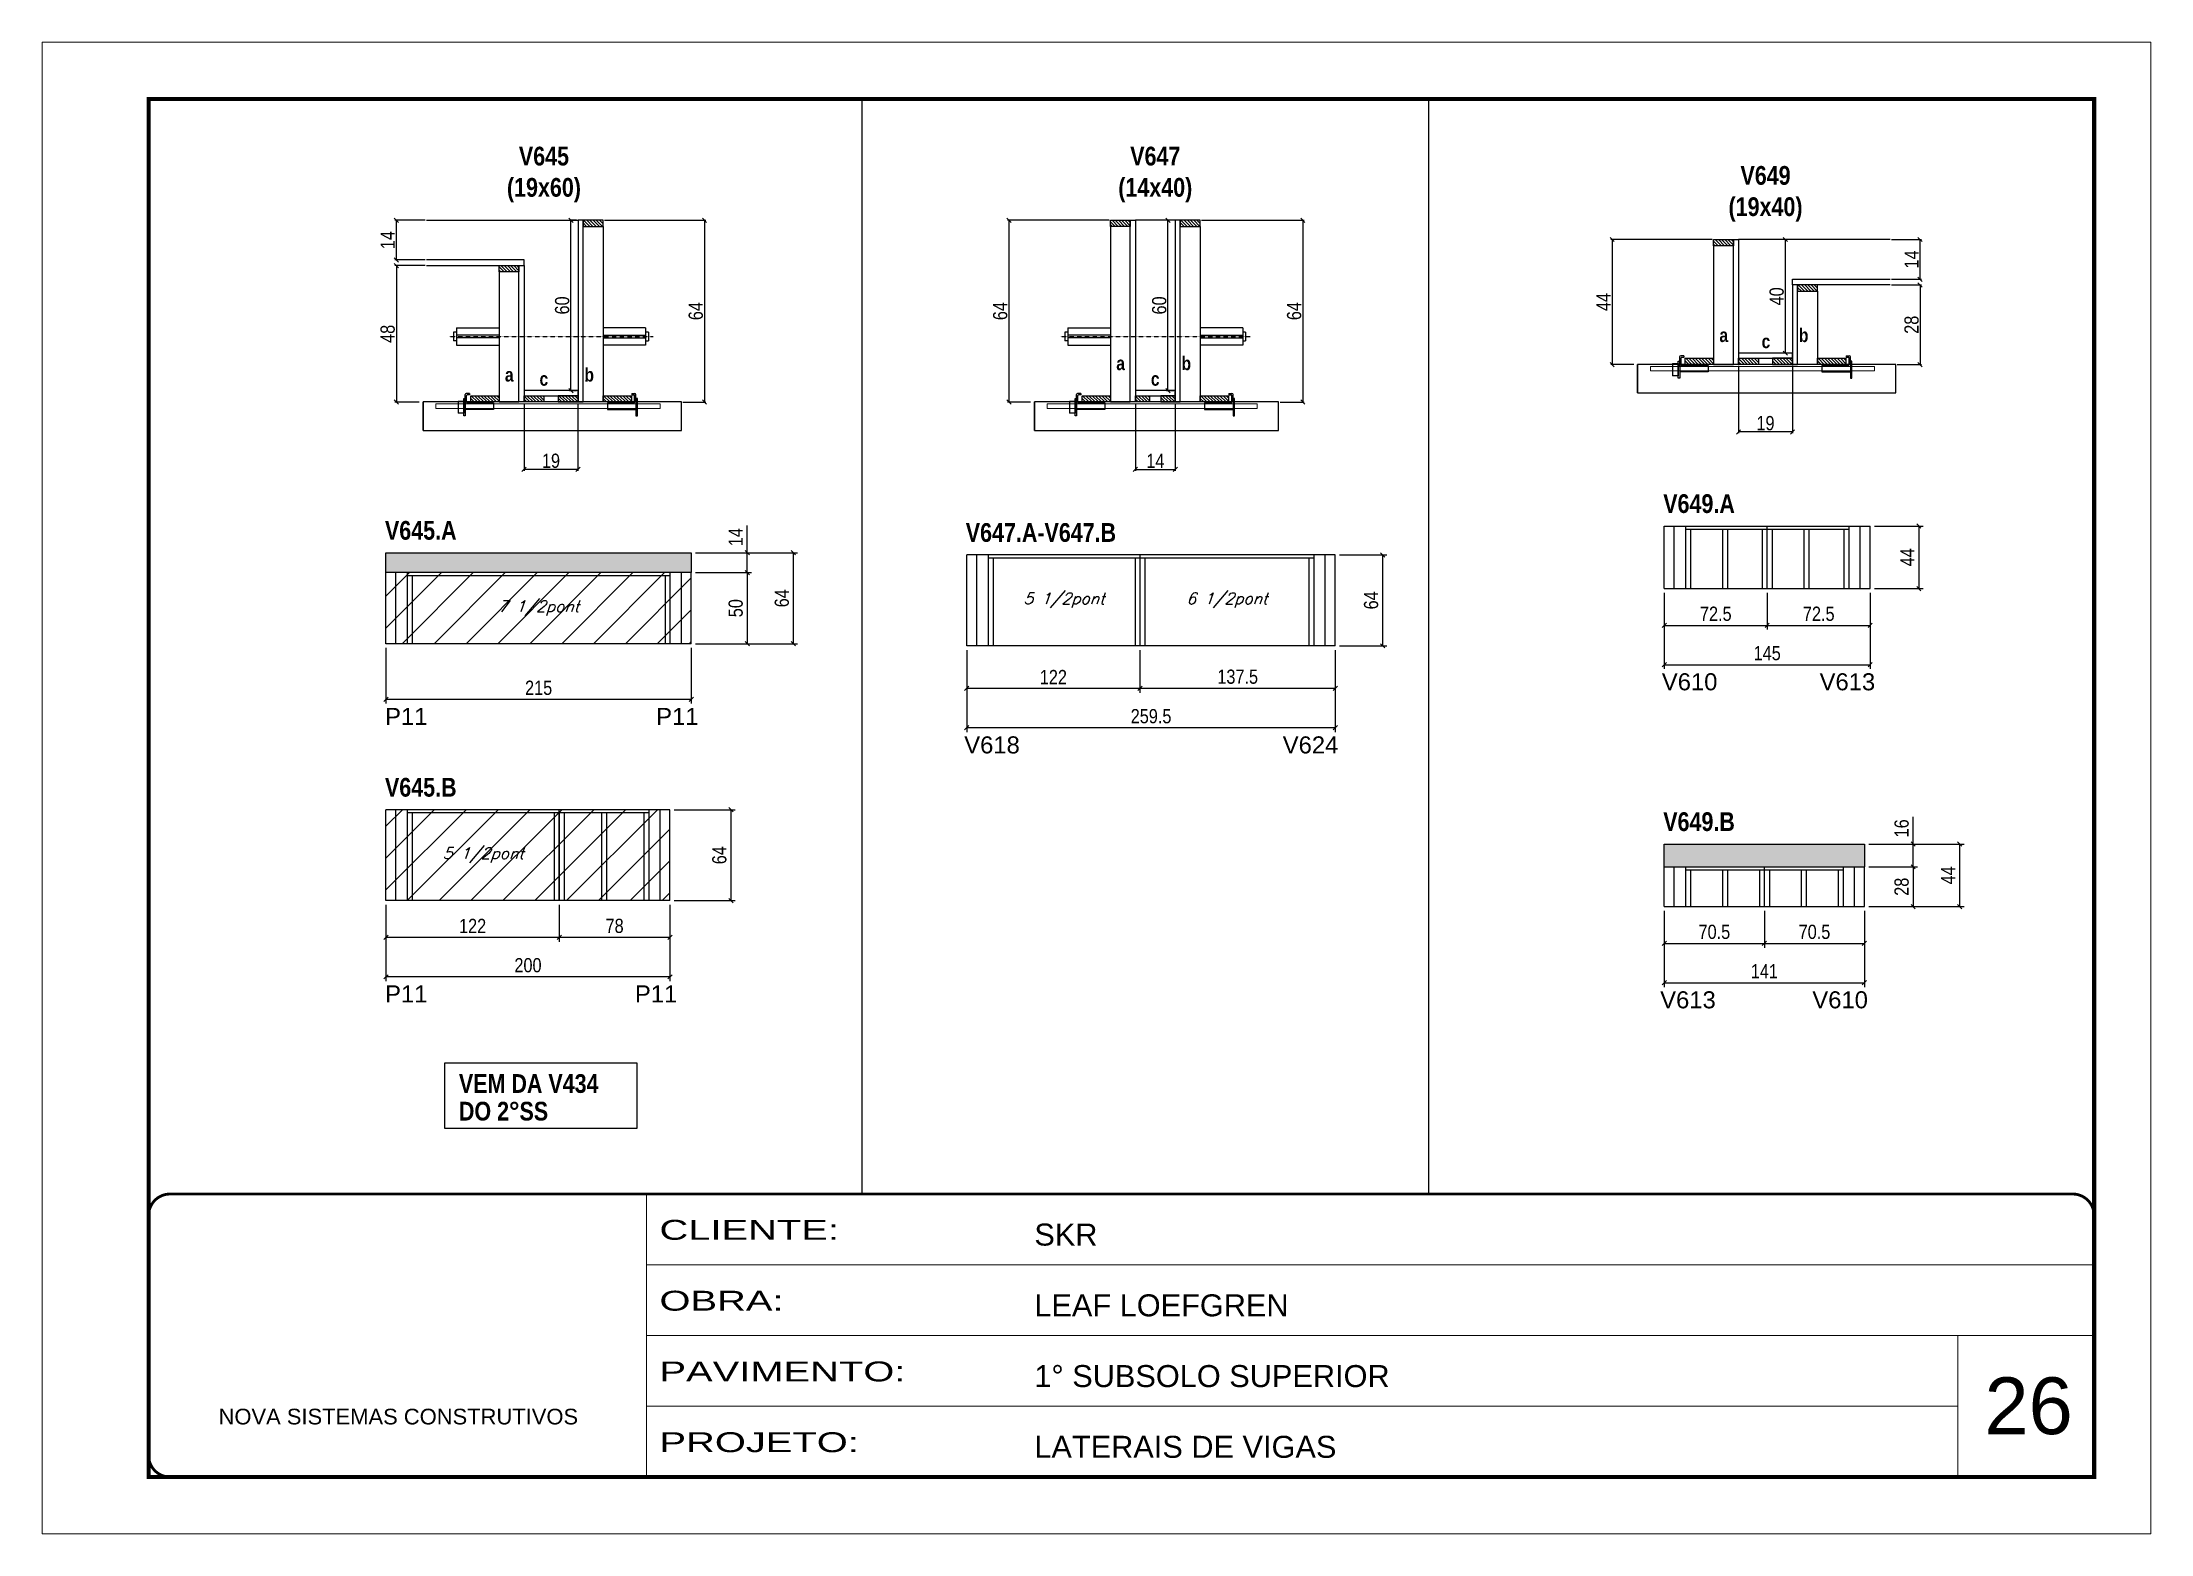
# Model space of a CAD drawing. Extents: x 3309 to 9590, y -2522 to 14608.
# Drawn here: x 4908 to 6393, y 6666 to 7716 of the extents above; entities that cross this region are included whole.
import ezdxf

# ---------------------------------------------------------------- set-up
doc = ezdxf.new("R2010")
doc.units = 0
for name, pattern in [('CONTINUO', [0]), ('DASHED', [0.75, 0.5, -0.25]), ('HIDDEN', [0.375, 0.25, -0.125])]:
    doc.linetypes.add(name, pattern=pattern)
for name, color, linetype in [('5', 5, 'Continuous'), ('barrote', 251, 'Continuous'), ('COTA', 241, 'Continuous'), ('detalhes', 4, 'Continuous'), ('NOMENCLATURA', 7, 'Continuous'), ('Painéis', 200, 'Continuous'), ('presilha', 1, 'Continuous'), ('SARR_2.2x10', 60, 'Continuous'), ('SARR_2.2x7', 40, 'Continuous'), ('SARR_3.5x7', 81, 'Continuous'), ('TENSOR', 3, 'Continuous'), ('texto', 7, 'Continuous')]:
    doc.layers.add(name, color=color, linetype=linetype)
for name, color, linetype, lineweight in [('CARIMBO', 255, 'Continuous', 9), ('CONCRETO', 251, 'Continuous', 25), ('Folhas', 255, 'Continuous', 9), ('Hachura', 251, 'Continuous', 9), ('SARRAFO DE PRESSAO', 251, 'DASHED', 9), ('SCO-___-LAJ', 2, 'Continuous', 0)]:
    doc.layers.add(name, color=color, linetype=linetype, lineweight=lineweight)
doc.styles.add('ARIAL', font='arial.ttf')
doc.styles.add('COTA TECNICA', font='techl___.ttf', dxfattribs={"height": 10})
doc.styles.add('COTA TECNICA 2X', font='techl___.ttf', dxfattribs={"height": 10})
doc.styles.add('Romans', font='romans.shx')
doc.styles.get("Standard").update_dxf_attribs({"font": 'arial.ttf'})
doc.styles.add('TECNICA', font='techb___.ttf', dxfattribs={"height": 10})
doc.styles.add('Tecnologia', font='')
doc.styles.get('Tecnologia').set_extended_font_data('Forgotten Futurist')
doc.dimstyles.new('PAINEL', dxfattribs={"dimtxt": 10, "dimasz": 3, "dimexe": 3, "dimexo": 3, "dimgap": 3, "dimtad": 1, "dimdec": 1, "dimzin": 12, "dimdsep": 46, "dimtxsty": 'COTA TECNICA', "dimblk1": 'OBLIQUE', "dimblk2": 'OBLIQUE', "dimsah": 1, "dimcen": 0.9, "dimclrd": 4, "dimclre": 4, "dimclrt": 240, "dimadec": 1, "dimazin": 3, "dimtfac": 1, "dimtdec": 1, "dimtmove": 0, "dimatfit": 3, "dimfxl": 1, "dimtolj": 1, "dimtzin": 12, "dimarcsym": 0})
doc.dimstyles.new('SECAO', dxfattribs={"dimscale": 0.333333, "dimtxt": 5, "dimasz": 9, "dimexe": 3, "dimexo": 3, "dimgap": 3, "dimtad": 1, "dimdec": 1, "dimlfac": 0.5, "dimzin": 12, "dimdsep": 46, "dimtxsty": 'COTA TECNICA 2X', "dimblk1": 'OBLIQUE', "dimblk2": 'OBLIQUE', "dimsah": 1, "dimcen": 0.9, "dimclrd": 4, "dimclre": 4, "dimclrt": 240, "dimadec": 1, "dimazin": 3, "dimtfac": 1, "dimtdec": 1, "dimtmove": 0, "dimatfit": 3, "dimfxl": 1, "dimtolj": 1, "dimtzin": 12, "dimarcsym": 0})
pattern_1 = [(135, (38482.7796, -116049.0389), (-1.122532015, -1.122532015), [])]
pattern_2 = [(135, (39338.0657, -116022.6297), (-1.122532015, -1.122532015), [])]

msp = doc.modelspace()

# ---------------------------------------------------------------- texts
at = {"layer": '5', "linetype": 'Continuous'}
for s, rotation, p in [('V610', 0.00004, (6048.5, 7260.18)), ('V613', 0.00004, (6159.61, 7260.18)), ('P11', 0.00004, (5149.37, 7235.76)), ('P11', 0.00004, (5340.3, 7235.76)), ('V618', 0.00004, (5557.22, 7215.75)), ('V624', 0.00004, (5781.52, 7215.75)), ('P11', 0.00004, (5149.37, 7040.49)), ('P11', 0.00004, (5325.3, 7040.49)), ('V613', 359.99996, (6047.34, 7036.31)), ('V610', 359.99996, (6154.49, 7036.31))]:
    msp.add_text(s, height=12, rotation=rotation, dxfattribs=at).set_placement(p)
at = {"layer": 'CARIMBO', "style": 'ARIAL'}
msp.add_text('26', height=40, dxfattribs=at).set_placement((6275.73, 6736.55))
at = {"layer": 'detalhes', "style": 'TECNICA'}
for s, p in [('b', (6145.03, 7505.32)), ('a', (6089.05, 7505.34)), ('c', (6118.77, 7501.01)), ('a', (5233.77, 7477.52)), ('b', (5289.74, 7477.51)), ('a', (5664.3, 7485.57)), ('b', (5710.27, 7485.56)), ('c', (5258.13, 7474.6)), ('c', (5688.66, 7474.6))]:
    msp.add_text(s, height=9.6, dxfattribs=at).set_placement(p)
at = {"layer": 'NOMENCLATURA', "style": 'TECNICA'}
for s, p in [('V649.A', (6049.49, 7385.01)), ('V645.A', (5149.28, 7366.17)), ('V647.A-V647.B', (5558.3, 7364.67)), ('V645.B', (5149.28, 7185.32)), ('V649.B', (6049.49, 7161.13)), ('VEM DA V434', (5201.36, 6976.8)), ('DO 2°SS', (5201.36, 6957.33))]:
    msp.add_text(s, height=13.2, dxfattribs=at).set_placement(p)
at = {"layer": 'NOMENCLATURA', "char_height": 13.2, "attachment_point": 2, "style": 'TECNICA'}
for s, insert in [('V645\\P(19x60)', (5261.24, 7642.83)), ('V647\\P(14x40)', (5691.77, 7642.83)), ('V649\\P(19x40)', (6121.53, 7629.24))]:
    msp.add_mtext_dynamic_manual_height_columns(s, width=300.2766, gutter_width=1, heights=[0], dxfattribs=dict(at, insert=insert))
at = {"layer": 'texto', "color": 2, "char_height": 8, "attachment_point": 5, "style": 'Romans'}
for s, insert in [('{\\Q19;\\C256;7 1/2pont}', (5257.5, 7317.99)), ('{\\Q19;\\C256;5 1/2pont}', (5627.51, 7323.49)), ('{\\Q19;\\C256;6 1/2pont}', (5742.26, 7323.49)), ('{\\Q19;\\C256;5 1/2pont}', (5218.5, 7144.13))]:
    msp.add_mtext(s, dxfattribs=dict(at, insert=insert))

# ---------------------------------------------------------------- blocks, each defined once
blk = doc.blocks.new('9999999999')
at = {"color": 30, "linetype": 'CONTINUO'}
for p, q in [((98564.6, 34230.2), (98564.6, 34429.4)), ((98564.6, 34379.6), (99584, 34379.6)), ((98564.6, 34329.8), (99488, 34329.8)), ((99584, 34329.8), (99488, 34329.8)), ((99488, 34329.8), (99488, 34230.2)), ((98564.6, 34280), (99488, 34280))]:
    blk.add_line(p, q, dxfattribs=at)
at = {"color": 30, "linetype": 'CONTINUO', "const_width": 2}
blk.add_lwpolyline([(99584, 34230.2), (99584, 34414.4, 0.414214), (99569, 34429.4), (98229, 34429.4, 0.414214), (98214, 34414.4), (98214, 34245.2, 0.414214), (98229, 34230.2), (99584, 34230.2)], format="xyb", dxfattribs=at)
at = {"layer": 'Folhas'}
blk.add_lwpolyline([(98139, 34190.2), (99624, 34190.2), (99624, 35240.2), (98139, 35240.2)], close=True, dxfattribs=at)
at = {"layer": 'Folhas', "color": 30, "const_width": 3}
blk.add_lwpolyline([(98214, 34230.2), (99584, 34230.2), (99584, 35200.2), (98214, 35200.2)], close=True, dxfattribs=at)
at = {"color": 7, "linetype": 'Continuous', "ltscale": 5, "style": 'ARIAL'}
for s, height, p in [('SKR', 15.48, (98837.7, 34393.1)), ('LEAF LOEFGREN', 15.483, (98837.7, 34343.3)), ('1° SUBSOLO SUPERIOR', 15.483, (98837.7, 34293.5)), ('NOVA SISTEMAS CONSTRUTIVOS', 11.059, (98263.2, 34267.2)), ('LATERAIS DE VIGAS', 15.483, (98837.7, 34243.7))]:
    blk.add_text(s, height=height, dxfattribs=at).set_placement(p)
at = {"layer": 'Folhas', "color": 7, "style": 'Tecnologia', "width": 1.5}
for s, p in [('CLIENTE:', (98573.7, 34397.2)), ('OBRA:', (98573.7, 34347.3)), ('PAVIMENTO:', (98573.7, 34297.5)), ('PROJETO:', (98573.7, 34247.7))]:
    blk.add_text(s, height=14, dxfattribs=at).set_placement(p)
blk = doc.blocks.new('_Oblique')
at = {"color": 0, "linetype": 'ByBlock', "lineweight": -2}
blk.add_line((-0.5, -0.5), (0.5, 0.5), dxfattribs=at)
blk = doc.blocks.new('*D770')
at = {"layer": 'COTA', "color": 4, "lineweight": -2, "transparency": 16777216}
for p, q in [((5247.2, 7462.1), (5247.2, 7414.7)), ((5285.2, 7462.1), (5285.2, 7414.7)), ((5285.2, 7415.7), (5247.2, 7415.7))]:
    blk.add_line(p, q, dxfattribs=at)
at = {"layer": 'Defpoints', "color": 0, "transparency": 16777216}
for p in [(5247.2, 7463.1), (5285.2, 7463.1), (5247.2, 7415.7)]:
    blk.add_point(p, dxfattribs=at)
at = {"layer": 'COTA', "color": 4, "lineweight": -2, "transparency": 16777216, "xscale": 3, "yscale": 3, "zscale": 3, "rotation": 180}
blk.add_blockref('_Oblique', (5247.2, 7415.7), dxfattribs=at)
at = {"layer": 'COTA', "color": 4, "lineweight": -2, "transparency": 16777216, "xscale": 3, "yscale": 3, "zscale": 3}
blk.add_blockref('_Oblique', (5285.2, 7415.7), dxfattribs=at)
at = {"layer": 'COTA', "color": 240, "transparency": 16777216, "insert": (5266.2, 7421.7), "char_height": 10, "attachment_point": 5, "style": 'COTA TECNICA 2X'}
blk.add_mtext('\\A1;19', dxfattribs=at)
blk = doc.blocks.new('PRESILHA METÁLICA 1')
at = {"layer": 'presilha'}
for p, q in [((0, 13), (6, 13)), ((0, 13), (0, 0)), ((6, 0), (0, 0)), ((6, 15.5), (7.5, 15.5)), ((6, -2.5), (6, 15.5)), ((6, 13), (6, 0)), ((7.5, 10.6), (7.5, 19.9)), ((7.5, 15.5), (7.5, -2.5)), ((37.5, 4.1), (7.5, 4.1)), ((12, 21), (8.6, 21)), ((9, 11.6), (9, 18.9)), ((12, 19.5), (9.6, 19.5)), ((37.5, 11), (9.6, 11)), ((12, 21), (12, 19.5)), ((37.5, 11), (37.5, 4.1)), ((7.5, -2.5), (6, -2.5))]:
    blk.add_line(p, q, dxfattribs=at)
for centre, radius, start, end in [((8.6, 19.9), 1.14, 90, 180), ((9.6, 18.9), 0.57, 90, 180), ((9.6, 11.6), 0.57, 180, 270)]:
    blk.add_arc(centre, radius, start, end, dxfattribs=at)
blk = doc.blocks.new('PRESILHA METÁLICA 2')
at = {"layer": 'presilha'}
for p, q in [((-5.2, 23.5), (-5.2, 22)), ((-5.2, 23.5), (-1.9, 23.5)), ((-0.8, 14.6), (-0.8, 22.4)), ((-30.8, 13.5), (-30.8, 6.6)), ((-30.8, 13.5), (-2.8, 13.5)), ((-30.8, 6.6), (-0.8, 6.6)), ((-5.2, 22), (-2.8, 22)), ((-2.2, 14.1), (-2.2, 21.4)), ((0.8, 18), (-0.8, 18)), ((-0.8, 18), (-0.8, 0)), ((-0.8, 0), (0.8, 0)), ((0.8, 0), (0.8, 18))]:
    blk.add_line(p, q, dxfattribs=at)
for centre, radius, start, end in [((-1.9, 22.4), 1.14, 0, 90), ((-2.8, 21.4), 0.57, 0, 90), ((-2.8, 14.1), 0.57, 270, 0)]:
    blk.add_arc(centre, radius, start, end, dxfattribs=at)
blk = doc.blocks.new('*D771')
at = {"layer": 'COTA', "color": 4, "lineweight": -2, "transparency": 16777216}
for p, q in [((5303.8, 7591.1), (5375.3, 7591.1)), ((5374.3, 7591.1), (5374.3, 7463.1)), ((5359.1, 7463.1), (5375.3, 7463.1))]:
    blk.add_line(p, q, dxfattribs=at)
at = {"layer": 'Defpoints', "color": 0, "transparency": 16777216}
for p in [(5302.8, 7591.1), (5358.1, 7463.1), (5374.3, 7463.1)]:
    blk.add_point(p, dxfattribs=at)
at = {"layer": 'COTA', "color": 4, "lineweight": -2, "transparency": 16777216, "xscale": 3, "yscale": 3, "zscale": 3}
for p, rotation in [((5374.3, 7591.1), 90), ((5374.3, 7463.1), 270)]:
    blk.add_blockref('_Oblique', p, dxfattribs=dict(at, rotation=rotation))
at = {"layer": 'COTA', "color": 240, "transparency": 16777216, "insert": (5368.2, 7527.1), "char_height": 10, "attachment_point": 5, "rotation": 90, "style": 'COTA TECNICA 2X'}
blk.add_mtext('\\A1;64', dxfattribs=at)
blk = doc.blocks.new('*D772')
at = {"layer": 'COTA', "color": 4, "lineweight": -2, "transparency": 16777216}
for p, q in [((5177.5, 7559.1), (5156.3, 7559.1)), ((5157.3, 7559.1), (5157.3, 7463.1)), ((5173.4, 7463.1), (5156.3, 7463.1))]:
    blk.add_line(p, q, dxfattribs=at)
at = {"layer": 'Defpoints', "color": 0, "transparency": 16777216}
for p in [(5178.5, 7559.1, 0), (5157.3, 7463.1), (5174.4, 7463.1)]:
    blk.add_point(p, dxfattribs=at)
at = {"layer": 'COTA', "color": 4, "lineweight": -2, "transparency": 16777216, "xscale": 3, "yscale": 3, "zscale": 3}
for p, rotation in [((5157.3, 7559.1), 90), ((5157.3, 7463.1), 270)]:
    blk.add_blockref('_Oblique', p, dxfattribs=dict(at, rotation=rotation))
at = {"layer": 'COTA', "color": 240, "transparency": 16777216, "insert": (5151.2, 7511.1), "char_height": 10, "attachment_point": 5, "rotation": 90, "style": 'COTA TECNICA 2X'}
blk.add_mtext('\\A1;48', dxfattribs=at)
blk = doc.blocks.new('*D773')
at = {"layer": 'COTA', "color": 4, "lineweight": -2, "transparency": 16777216}
for p, q in [((5284.2, 7591.1), (5279.2, 7591.1)), ((5280.2, 7471.1), (5280.2, 7591.1)), ((5284.2, 7471.1), (5279.2, 7471.1))]:
    blk.add_line(p, q, dxfattribs=at)
at = {"layer": 'Defpoints', "color": 0, "transparency": 16777216}
for p in [(5280.2, 7591.1), (5285.2, 7591.1), (5285.2, 7471.1)]:
    blk.add_point(p, dxfattribs=at)
at = {"layer": 'COTA', "color": 4, "lineweight": -2, "transparency": 16777216, "xscale": 3, "yscale": 3, "zscale": 3}
for p, rotation in [((5280.2, 7591.1), 90), ((5280.2, 7471.1), 270)]:
    blk.add_blockref('_Oblique', p, dxfattribs=dict(at, rotation=rotation))
at = {"layer": 'COTA', "color": 240, "transparency": 16777216, "insert": (5274.1, 7531.1), "char_height": 10, "attachment_point": 5, "rotation": 90, "style": 'COTA TECNICA 2X'}
blk.add_mtext('\\A1;60', dxfattribs=at)
blk = doc.blocks.new('*D774')
at = {"layer": 'COTA', "color": 4, "lineweight": -2, "transparency": 16777216}
for p, q in [((5177.5, 7591.1), (5156.3, 7591.1)), ((5157.3, 7563.1), (5157.3, 7591.1)), ((5177.5, 7563.1), (5156.3, 7563.1))]:
    blk.add_line(p, q, dxfattribs=at)
at = {"layer": 'Defpoints', "color": 0, "transparency": 16777216}
for p in [(5157.3, 7591.1), (5178.5, 7591.1), (5178.5, 7563.1)]:
    blk.add_point(p, dxfattribs=at)
at = {"layer": 'COTA', "color": 4, "lineweight": -2, "transparency": 16777216, "xscale": 3, "yscale": 3, "zscale": 3}
for p, rotation in [((5157.3, 7591.1), 90), ((5157.3, 7563.1), 270)]:
    blk.add_blockref('_Oblique', p, dxfattribs=dict(at, rotation=rotation))
at = {"layer": 'COTA', "color": 240, "transparency": 16777216, "insert": (5151.2, 7577.1), "char_height": 10, "attachment_point": 5, "rotation": 90, "style": 'COTA TECNICA 2X'}
blk.add_mtext('\\A1;14', dxfattribs=at)
blk = doc.blocks.new('*D775')
at = {"layer": 'COTA', "color": 4, "linetype": 'ByBlock', "lineweight": -2, "transparency": 16777216}
for p, q in [((5150, 7290), (5150, 7250.8)), ((5365, 7290), (5365, 7250.8)), ((5365, 7253.8), (5150, 7253.8))]:
    blk.add_line(p, q, dxfattribs=at)
at = {"layer": 'Defpoints', "color": 0, "linetype": 'ByBlock', "transparency": 16777216}
for p in [(5150, 7293), (5365, 7293), (5150, 7253.8)]:
    blk.add_point(p, dxfattribs=at)
at = {"layer": 'COTA', "color": 4, "linetype": 'ByBlock', "lineweight": -2, "transparency": 16777216, "xscale": 3, "yscale": 3, "zscale": 3, "rotation": 180}
blk.add_blockref('_Oblique', (5150, 7253.8), dxfattribs=at)
at = {"layer": 'COTA', "color": 4, "linetype": 'ByBlock', "lineweight": -2, "transparency": 16777216, "xscale": 3, "yscale": 3, "zscale": 3}
blk.add_blockref('_Oblique', (5365, 7253.8), dxfattribs=at)
at = {"layer": 'COTA', "color": 240, "linetype": 'ByBlock', "transparency": 16777216, "insert": (5257.5, 7261.9), "char_height": 10, "attachment_point": 5, "style": 'COTA TECNICA'}
blk.add_mtext('\\A1;215', dxfattribs=at)
blk = doc.blocks.new('*D778')
at = {"layer": 'COTA', "color": 4, "lineweight": -2, "transparency": 16777216}
for p, q in [((5368, 7343), (5407.4, 7343)), ((5404.4, 7343), (5404.4, 7293)), ((5368, 7293), (5407.4, 7293))]:
    blk.add_line(p, q, dxfattribs=at)
at = {"layer": 'Defpoints', "color": 0, "transparency": 16777216}
for p in [(5365, 7343), (5365, 7293), (5404.4, 7293)]:
    blk.add_point(p, dxfattribs=at)
at = {"layer": 'COTA', "color": 4, "lineweight": -2, "transparency": 16777216, "xscale": 3, "yscale": 3, "zscale": 3}
for p, rotation in [((5404.4, 7343), 90), ((5404.4, 7293), 270)]:
    blk.add_blockref('_Oblique', p, dxfattribs=dict(at, rotation=rotation))
at = {"layer": 'COTA', "color": 240, "transparency": 16777216, "insert": (5396.3, 7318), "char_height": 10, "attachment_point": 5, "rotation": 90, "style": 'COTA TECNICA'}
blk.add_mtext('\\A1;50', dxfattribs=at)
blk = doc.blocks.new('*D776')
at = {"layer": 'COTA', "color": 4, "linetype": 'ByBlock', "lineweight": -2, "transparency": 16777216}
for p, q in [((5272, 7109.1), (5272, 7083.2)), ((5350, 7109.1), (5350, 7083.2)), ((5350, 7086.2), (5272, 7086.2))]:
    blk.add_line(p, q, dxfattribs=at)
at = {"layer": 'Defpoints', "color": 0, "linetype": 'ByBlock', "transparency": 16777216}
for p in [(5272, 7112.1), (5350, 7112.1), (5272, 7086.2)]:
    blk.add_point(p, dxfattribs=at)
at = {"layer": 'COTA', "color": 4, "linetype": 'ByBlock', "lineweight": -2, "transparency": 16777216, "xscale": 3, "yscale": 3, "zscale": 3, "rotation": 180}
blk.add_blockref('_Oblique', (5272, 7086.2), dxfattribs=at)
at = {"layer": 'COTA', "color": 4, "linetype": 'ByBlock', "lineweight": -2, "transparency": 16777216, "xscale": 3, "yscale": 3, "zscale": 3}
blk.add_blockref('_Oblique', (5350, 7086.2), dxfattribs=at)
at = {"layer": 'COTA', "color": 240, "linetype": 'ByBlock', "transparency": 16777216, "insert": (5311, 7094.3), "char_height": 10, "attachment_point": 5, "style": 'COTA TECNICA'}
blk.add_mtext('\\A1;78', dxfattribs=at)
blk = doc.blocks.new('*D777')
at = {"layer": 'COTA', "color": 4, "linetype": 'ByBlock', "lineweight": -2, "transparency": 16777216}
for p, q in [((5150, 7109.1), (5150, 7083.2)), ((5272, 7109.1), (5272, 7083.2)), ((5272, 7086.2), (5150, 7086.2))]:
    blk.add_line(p, q, dxfattribs=at)
at = {"layer": 'Defpoints', "color": 0, "linetype": 'ByBlock', "transparency": 16777216}
for p in [(5150, 7112.1), (5272, 7112.1), (5150, 7086.2)]:
    blk.add_point(p, dxfattribs=at)
at = {"layer": 'COTA', "color": 4, "linetype": 'ByBlock', "lineweight": -2, "transparency": 16777216, "xscale": 3, "yscale": 3, "zscale": 3, "rotation": 180}
blk.add_blockref('_Oblique', (5150, 7086.2), dxfattribs=at)
at = {"layer": 'COTA', "color": 4, "linetype": 'ByBlock', "lineweight": -2, "transparency": 16777216, "xscale": 3, "yscale": 3, "zscale": 3}
blk.add_blockref('_Oblique', (5272, 7086.2), dxfattribs=at)
at = {"layer": 'COTA', "color": 240, "linetype": 'ByBlock', "transparency": 16777216, "insert": (5211, 7094.3), "char_height": 10, "attachment_point": 5, "style": 'COTA TECNICA'}
blk.add_mtext('\\A1;122', dxfattribs=at)
blk = doc.blocks.new('*D779')
at = {"layer": 'COTA', "color": 4, "linetype": 'ByBlock', "lineweight": -2, "transparency": 16777216}
for p, q in [((5150, 7109.1), (5150, 7055.5)), ((5350, 7109.1), (5350, 7055.5)), ((5350, 7058.5), (5150, 7058.5))]:
    blk.add_line(p, q, dxfattribs=at)
at = {"layer": 'Defpoints', "color": 0, "linetype": 'ByBlock', "transparency": 16777216}
for p in [(5150, 7112.1), (5350, 7112.1), (5150, 7058.5)]:
    blk.add_point(p, dxfattribs=at)
at = {"layer": 'COTA', "color": 4, "linetype": 'ByBlock', "lineweight": -2, "transparency": 16777216, "xscale": 3, "yscale": 3, "zscale": 3, "rotation": 180}
blk.add_blockref('_Oblique', (5150, 7058.5), dxfattribs=at)
at = {"layer": 'COTA', "color": 4, "linetype": 'ByBlock', "lineweight": -2, "transparency": 16777216, "xscale": 3, "yscale": 3, "zscale": 3}
blk.add_blockref('_Oblique', (5350, 7058.5), dxfattribs=at)
at = {"layer": 'COTA', "color": 240, "linetype": 'ByBlock', "transparency": 16777216, "insert": (5250, 7066.6), "char_height": 10, "attachment_point": 5, "style": 'COTA TECNICA'}
blk.add_mtext('\\A1;200', dxfattribs=at)
blk = doc.blocks.new('*D780')
at = {"layer": 'COTA', "color": 4, "lineweight": -2, "transparency": 16777216}
for p, q in [((5353, 7176.1), (5395.9, 7176.1)), ((5392.9, 7176.1), (5392.9, 7112.1)), ((5353, 7112.1), (5395.9, 7112.1))]:
    blk.add_line(p, q, dxfattribs=at)
at = {"layer": 'Defpoints', "color": 0, "transparency": 16777216}
for p in [(5350, 7176.1), (5350, 7112.1), (5392.9, 7112.1)]:
    blk.add_point(p, dxfattribs=at)
at = {"layer": 'COTA', "color": 4, "lineweight": -2, "transparency": 16777216, "xscale": 3, "yscale": 3, "zscale": 3}
for p, rotation in [((5392.9, 7176.1), 90), ((5392.9, 7112.1), 270)]:
    blk.add_blockref('_Oblique', p, dxfattribs=dict(at, rotation=rotation))
at = {"layer": 'COTA', "color": 240, "transparency": 16777216, "insert": (5384.8, 7144.1), "char_height": 10, "attachment_point": 5, "rotation": 90, "style": 'COTA TECNICA'}
blk.add_mtext('\\A1;64', dxfattribs=at)
blk = doc.blocks.new('*D781')
at = {"layer": 'COTA', "color": 4, "lineweight": -2, "transparency": 16777216}
for p, q in [((5404.4, 7357), (5404.4, 7376.1)), ((5368, 7357), (5407.4, 7357)), ((5404.4, 7343), (5404.4, 7357)), ((5368, 7343), (5407.4, 7343))]:
    blk.add_line(p, q, dxfattribs=at)
at = {"layer": 'Defpoints', "color": 0, "transparency": 16777216}
for p in [(5365, 7357), (5404.4, 7357), (5365, 7343)]:
    blk.add_point(p, dxfattribs=at)
at = {"layer": 'COTA', "color": 4, "lineweight": -2, "transparency": 16777216, "xscale": 3, "yscale": 3, "zscale": 3}
for p, rotation in [((5404.4, 7357), 90), ((5404.4, 7343), 270)]:
    blk.add_blockref('_Oblique', p, dxfattribs=dict(at, rotation=rotation))
at = {"layer": 'COTA', "color": 240, "transparency": 16777216, "insert": (5396.3, 7368), "char_height": 10, "attachment_point": 5, "rotation": 90, "style": 'COTA TECNICA'}
blk.add_mtext('\\A1;14', dxfattribs=at)
blk = doc.blocks.new('*D782')
at = {"layer": 'COTA', "color": 4, "lineweight": -2, "transparency": 16777216}
for p, q in [((5368, 7357), (5439.9, 7357)), ((5436.9, 7293), (5436.9, 7357)), ((5368, 7293), (5439.9, 7293))]:
    blk.add_line(p, q, dxfattribs=at)
at = {"layer": 'Defpoints', "color": 0, "transparency": 16777216}
for p in [(5365, 7357), (5436.9, 7357), (5365, 7293)]:
    blk.add_point(p, dxfattribs=at)
at = {"layer": 'COTA', "color": 4, "lineweight": -2, "transparency": 16777216, "xscale": 3, "yscale": 3, "zscale": 3}
for p, rotation in [((5436.9, 7357), 90), ((5436.9, 7293), 270)]:
    blk.add_blockref('_Oblique', p, dxfattribs=dict(at, rotation=rotation))
at = {"layer": 'COTA', "color": 240, "transparency": 16777216, "insert": (5428.8, 7325), "char_height": 10, "attachment_point": 5, "rotation": 90, "style": 'COTA TECNICA'}
blk.add_mtext('\\A1;64', dxfattribs=at)
blk = doc.blocks.new('*D783')
at = {"layer": 'COTA', "color": 4, "lineweight": -2, "transparency": 16777216}
for p, q in [((5659.2, 7591.1), (5587.7, 7591.1)), ((5588.7, 7591.1), (5588.7, 7463.1)), ((5604, 7463.1), (5587.7, 7463.1))]:
    blk.add_line(p, q, dxfattribs=at)
at = {"layer": 'Defpoints', "color": 0, "transparency": 16777216}
for p in [(5660.2, 7591.1), (5588.7, 7463.1), (5605, 7463.1)]:
    blk.add_point(p, dxfattribs=at)
at = {"layer": 'COTA', "color": 4, "lineweight": -2, "transparency": 16777216, "xscale": 3, "yscale": 3, "zscale": 3}
for p, rotation in [((5588.7, 7591.1), 90), ((5588.7, 7463.1), 270)]:
    blk.add_blockref('_Oblique', p, dxfattribs=dict(at, rotation=rotation))
at = {"layer": 'COTA', "color": 240, "transparency": 16777216, "insert": (5582.6, 7527.1), "char_height": 10, "attachment_point": 5, "rotation": 90, "style": 'COTA TECNICA 2X'}
blk.add_mtext('\\A1;64', dxfattribs=at)
blk = doc.blocks.new('*D784')
at = {"layer": 'COTA', "color": 4, "lineweight": -2, "transparency": 16777216}
for p, q in [((5724.4, 7591.1), (5796.7, 7591.1)), ((5795.7, 7591.1), (5795.7, 7463.1)), ((5779.6, 7463.1), (5796.7, 7463.1))]:
    blk.add_line(p, q, dxfattribs=at)
at = {"layer": 'Defpoints', "color": 0, "transparency": 16777216}
for p in [(5723.4, 7591.1), (5778.6, 7463.1), (5795.7, 7463.1)]:
    blk.add_point(p, dxfattribs=at)
at = {"layer": 'COTA', "color": 4, "lineweight": -2, "transparency": 16777216, "xscale": 3, "yscale": 3, "zscale": 3}
for p, rotation in [((5795.7, 7591.1), 90), ((5795.7, 7463.1), 270)]:
    blk.add_blockref('_Oblique', p, dxfattribs=dict(at, rotation=rotation))
at = {"layer": 'COTA', "color": 240, "transparency": 16777216, "insert": (5789.6, 7527.1), "char_height": 10, "attachment_point": 5, "rotation": 90, "style": 'COTA TECNICA 2X'}
blk.add_mtext('\\A1;64', dxfattribs=at)
blk = doc.blocks.new('*D785')
at = {"layer": 'COTA', "color": 4, "lineweight": -2, "transparency": 16777216}
for p, q in [((5704.8, 7591.1), (5699.7, 7591.1)), ((5700.7, 7471.1), (5700.7, 7591.1)), ((5704.8, 7471.1), (5699.7, 7471.1))]:
    blk.add_line(p, q, dxfattribs=at)
at = {"layer": 'Defpoints', "color": 0, "transparency": 16777216}
for p in [(5700.7, 7591.1), (5705.8, 7591.1), (5705.8, 7471.1)]:
    blk.add_point(p, dxfattribs=at)
at = {"layer": 'COTA', "color": 4, "lineweight": -2, "transparency": 16777216, "xscale": 3, "yscale": 3, "zscale": 3}
for p, rotation in [((5700.7, 7591.1), 90), ((5700.7, 7471.1), 270)]:
    blk.add_blockref('_Oblique', p, dxfattribs=dict(at, rotation=rotation))
at = {"layer": 'COTA', "color": 240, "transparency": 16777216, "insert": (5694.6, 7531.1), "char_height": 10, "attachment_point": 5, "rotation": 90, "style": 'COTA TECNICA 2X'}
blk.add_mtext('\\A1;60', dxfattribs=at)
blk = doc.blocks.new('*D786')
at = {"layer": 'COTA', "color": 4, "linetype": 'ByBlock', "lineweight": -2, "transparency": 16777216}
for p, q in [((5681, 7288.5), (5681, 7258.5)), ((5818.5, 7288.5), (5818.5, 7258.5)), ((5818.5, 7261.5), (5681, 7261.5))]:
    blk.add_line(p, q, dxfattribs=at)
at = {"layer": 'Defpoints', "color": 0, "linetype": 'ByBlock', "transparency": 16777216}
for p in [(5681, 7291.5), (5818.5, 7291.5), (5681, 7261.5)]:
    blk.add_point(p, dxfattribs=at)
at = {"layer": 'COTA', "color": 4, "linetype": 'ByBlock', "lineweight": -2, "transparency": 16777216, "xscale": 3, "yscale": 3, "zscale": 3, "rotation": 180}
blk.add_blockref('_Oblique', (5681, 7261.5), dxfattribs=at)
at = {"layer": 'COTA', "color": 4, "linetype": 'ByBlock', "lineweight": -2, "transparency": 16777216, "xscale": 3, "yscale": 3, "zscale": 3}
blk.add_blockref('_Oblique', (5818.5, 7261.5), dxfattribs=at)
at = {"layer": 'COTA', "color": 240, "linetype": 'ByBlock', "transparency": 16777216, "insert": (5749.8, 7269.7), "char_height": 10, "attachment_point": 5, "style": 'COTA TECNICA'}
blk.add_mtext('\\A1;137.5', dxfattribs=at)
blk = doc.blocks.new('*D787')
at = {"layer": 'COTA', "color": 4, "linetype": 'ByBlock', "lineweight": -2, "transparency": 16777216}
for p, q in [((5559, 7288.5), (5559, 7258.5)), ((5681, 7288.5), (5681, 7258.5)), ((5681, 7261.5), (5559, 7261.5))]:
    blk.add_line(p, q, dxfattribs=at)
at = {"layer": 'Defpoints', "color": 0, "linetype": 'ByBlock', "transparency": 16777216}
for p in [(5559, 7291.5), (5681, 7291.5), (5559, 7261.5)]:
    blk.add_point(p, dxfattribs=at)
at = {"layer": 'COTA', "color": 4, "linetype": 'ByBlock', "lineweight": -2, "transparency": 16777216, "xscale": 3, "yscale": 3, "zscale": 3, "rotation": 180}
blk.add_blockref('_Oblique', (5559, 7261.5), dxfattribs=at)
at = {"layer": 'COTA', "color": 4, "linetype": 'ByBlock', "lineweight": -2, "transparency": 16777216, "xscale": 3, "yscale": 3, "zscale": 3}
blk.add_blockref('_Oblique', (5681, 7261.5), dxfattribs=at)
at = {"layer": 'COTA', "color": 240, "linetype": 'ByBlock', "transparency": 16777216, "insert": (5620, 7269.5), "char_height": 10, "attachment_point": 5, "style": 'COTA TECNICA'}
blk.add_mtext('\\A1;122', dxfattribs=at)
blk = doc.blocks.new('*D788')
at = {"layer": 'COTA', "color": 4, "linetype": 'ByBlock', "lineweight": -2, "transparency": 16777216}
for p, q in [((5559, 7288.5), (5559, 7230.8)), ((5818.5, 7288.5), (5818.5, 7230.8)), ((5818.5, 7233.8), (5559, 7233.8))]:
    blk.add_line(p, q, dxfattribs=at)
at = {"layer": 'Defpoints', "color": 0, "linetype": 'ByBlock', "transparency": 16777216}
for p in [(5559, 7291.5), (5818.5, 7291.5), (5559, 7233.8)]:
    blk.add_point(p, dxfattribs=at)
at = {"layer": 'COTA', "color": 4, "linetype": 'ByBlock', "lineweight": -2, "transparency": 16777216, "xscale": 3, "yscale": 3, "zscale": 3, "rotation": 180}
blk.add_blockref('_Oblique', (5559, 7233.8), dxfattribs=at)
at = {"layer": 'COTA', "color": 4, "linetype": 'ByBlock', "lineweight": -2, "transparency": 16777216, "xscale": 3, "yscale": 3, "zscale": 3}
blk.add_blockref('_Oblique', (5818.5, 7233.8), dxfattribs=at)
at = {"layer": 'COTA', "color": 240, "linetype": 'ByBlock', "transparency": 16777216, "insert": (5688.8, 7241.9), "char_height": 10, "attachment_point": 5, "style": 'COTA TECNICA'}
blk.add_mtext('\\A1;259.5', dxfattribs=at)
blk = doc.blocks.new('*D789')
at = {"layer": 'COTA', "color": 4, "lineweight": -2, "transparency": 16777216}
for p, q in [((5821.5, 7355.5), (5854.9, 7355.5)), ((5851.9, 7291.5), (5851.9, 7355.5)), ((5821.5, 7291.5), (5854.9, 7291.5))]:
    blk.add_line(p, q, dxfattribs=at)
at = {"layer": 'Defpoints', "color": 0, "transparency": 16777216}
for p in [(5818.5, 7355.5), (5851.9, 7355.5), (5818.5, 7291.5)]:
    blk.add_point(p, dxfattribs=at)
at = {"layer": 'COTA', "color": 4, "lineweight": -2, "transparency": 16777216, "xscale": 3, "yscale": 3, "zscale": 3}
for p, rotation in [((5851.9, 7355.5), 90), ((5851.9, 7291.5), 270)]:
    blk.add_blockref('_Oblique', p, dxfattribs=dict(at, rotation=rotation))
at = {"layer": 'COTA', "color": 240, "transparency": 16777216, "insert": (5843.8, 7323.5), "char_height": 10, "attachment_point": 5, "rotation": 90, "style": 'COTA TECNICA'}
blk.add_mtext('\\A1;64', dxfattribs=at)
blk = doc.blocks.new('*D790')
at = {"layer": 'COTA', "color": 4, "lineweight": -2, "transparency": 16777216}
for p, q in [((5677.8, 7462.1), (5677.8, 7414.7)), ((5705.8, 7462.1), (5705.8, 7414.7)), ((5677.8, 7415.7), (5705.8, 7415.7))]:
    blk.add_line(p, q, dxfattribs=at)
at = {"layer": 'Defpoints', "color": 0, "transparency": 16777216}
for p in [(5677.8, 7463.1), (5705.8, 7463.1), (5705.8, 7415.7)]:
    blk.add_point(p, dxfattribs=at)
at = {"layer": 'COTA', "color": 4, "lineweight": -2, "transparency": 16777216, "xscale": 3, "yscale": 3, "zscale": 3, "rotation": 180}
blk.add_blockref('_Oblique', (5677.8, 7415.7), dxfattribs=at)
at = {"layer": 'COTA', "color": 4, "lineweight": -2, "transparency": 16777216, "xscale": 3, "yscale": 3, "zscale": 3}
blk.add_blockref('_Oblique', (5705.8, 7415.7), dxfattribs=at)
at = {"layer": 'COTA', "color": 240, "transparency": 16777216, "insert": (5691.8, 7421.7), "char_height": 10, "attachment_point": 5, "style": 'COTA TECNICA 2X'}
blk.add_mtext('\\A1;14', dxfattribs=at)
blk = doc.blocks.new('*D815')
at = {"layer": 'COTA', "color": 4, "lineweight": -2, "transparency": 16777216}
for p, q in [((6102.5, 7488.5), (6102.5, 7441.1)), ((6140.5, 7488.5), (6140.5, 7441.1)), ((6140.5, 7442.1), (6102.5, 7442.1))]:
    blk.add_line(p, q, dxfattribs=at)
at = {"layer": 'Defpoints', "color": 0, "transparency": 16777216}
for p in [(6102.5, 7489.5), (6140.5, 7489.5), (6102.5, 7442.1)]:
    blk.add_point(p, dxfattribs=at)
at = {"layer": 'COTA', "color": 4, "lineweight": -2, "transparency": 16777216, "xscale": 3, "yscale": 3, "zscale": 3, "rotation": 180}
blk.add_blockref('_Oblique', (6102.5, 7442.1), dxfattribs=at)
at = {"layer": 'COTA', "color": 4, "lineweight": -2, "transparency": 16777216, "xscale": 3, "yscale": 3, "zscale": 3}
blk.add_blockref('_Oblique', (6140.5, 7442.1), dxfattribs=at)
at = {"layer": 'COTA', "color": 240, "transparency": 16777216, "insert": (6121.5, 7448.2), "char_height": 10, "attachment_point": 5, "style": 'COTA TECNICA 2X'}
blk.add_mtext('\\A1;19', dxfattribs=at)
blk = doc.blocks.new('*D816')
at = {"layer": 'COTA', "color": 4, "lineweight": -2, "transparency": 16777216}
for p, q in [((6083.9, 7577.5), (6012.5, 7577.5)), ((6013.5, 7577.5), (6013.5, 7489.5)), ((6028.7, 7489.5), (6012.5, 7489.5))]:
    blk.add_line(p, q, dxfattribs=at)
at = {"layer": 'Defpoints', "color": 0, "transparency": 16777216}
for p in [(6084.9, 7577.5), (6013.5, 7489.5), (6029.7, 7489.5)]:
    blk.add_point(p, dxfattribs=at)
at = {"layer": 'COTA', "color": 4, "lineweight": -2, "transparency": 16777216, "xscale": 3, "yscale": 3, "zscale": 3}
for p, rotation in [((6013.5, 7577.5), 90), ((6013.5, 7489.5), 270)]:
    blk.add_blockref('_Oblique', p, dxfattribs=dict(at, rotation=rotation))
at = {"layer": 'COTA', "color": 240, "transparency": 16777216, "insert": (6007.4, 7533.5), "char_height": 10, "attachment_point": 5, "rotation": 90, "style": 'COTA TECNICA 2X'}
blk.add_mtext('\\A1;44', dxfattribs=at)
blk = doc.blocks.new('*D817')
at = {"layer": 'COTA', "color": 4, "lineweight": -2, "transparency": 16777216}
for p, q in [((6210.2, 7545.5), (6231.4, 7545.5)), ((6230.4, 7545.5), (6230.4, 7489.5)), ((6214.3, 7489.5), (6231.4, 7489.5))]:
    blk.add_line(p, q, dxfattribs=at)
at = {"layer": 'Defpoints', "color": 0, "transparency": 16777216}
for p in [(6209.2, 7545.5), (6213.3, 7489.5), (6230.4, 7489.5)]:
    blk.add_point(p, dxfattribs=at)
at = {"layer": 'COTA', "color": 4, "lineweight": -2, "transparency": 16777216, "xscale": 3, "yscale": 3, "zscale": 3}
for p, rotation in [((6230.4, 7545.5), 90), ((6230.4, 7489.5), 270)]:
    blk.add_blockref('_Oblique', p, dxfattribs=dict(at, rotation=rotation))
at = {"layer": 'COTA', "color": 240, "transparency": 16777216, "insert": (6224.4, 7517.5), "char_height": 10, "attachment_point": 5, "rotation": 90, "style": 'COTA TECNICA 2X'}
blk.add_mtext('\\A1;28', dxfattribs=at)
blk = doc.blocks.new('*D818')
at = {"layer": 'COTA', "color": 4, "lineweight": -2, "transparency": 16777216}
for p, q in [((6139.5, 7577.5), (6134.5, 7577.5)), ((6135.5, 7497.5), (6135.5, 7577.5)), ((6139.5, 7497.5), (6134.5, 7497.5))]:
    blk.add_line(p, q, dxfattribs=at)
at = {"layer": 'Defpoints', "color": 0, "transparency": 16777216}
for p in [(6135.5, 7577.5), (6140.5, 7577.5), (6140.5, 7497.5)]:
    blk.add_point(p, dxfattribs=at)
at = {"layer": 'COTA', "color": 4, "lineweight": -2, "transparency": 16777216, "xscale": 3, "yscale": 3, "zscale": 3}
for p, rotation in [((6135.5, 7577.5), 90), ((6135.5, 7497.5), 270)]:
    blk.add_blockref('_Oblique', p, dxfattribs=dict(at, rotation=rotation))
at = {"layer": 'COTA', "color": 240, "transparency": 16777216, "insert": (6129.4, 7537.5), "char_height": 10, "attachment_point": 5, "rotation": 90, "style": 'COTA TECNICA 2X'}
blk.add_mtext('\\A1;40', dxfattribs=at)
blk = doc.blocks.new('*D819')
at = {"layer": 'COTA', "color": 4, "lineweight": -2, "transparency": 16777216}
for p, q in [((6210.2, 7577.5), (6231.4, 7577.5)), ((6230.4, 7549.5), (6230.4, 7577.5)), ((6210.2, 7549.5), (6231.4, 7549.5))]:
    blk.add_line(p, q, dxfattribs=at)
at = {"layer": 'Defpoints', "color": 0, "transparency": 16777216}
for p in [(6209.2, 7577.5), (6230.4, 7577.5), (6209.2, 7549.5)]:
    blk.add_point(p, dxfattribs=at)
at = {"layer": 'COTA', "color": 4, "lineweight": -2, "transparency": 16777216, "xscale": 3, "yscale": 3, "zscale": 3}
for p, rotation in [((6230.4, 7577.5), 90), ((6230.4, 7549.5), 270)]:
    blk.add_blockref('_Oblique', p, dxfattribs=dict(at, rotation=rotation))
at = {"layer": 'COTA', "color": 240, "transparency": 16777216, "insert": (6224.4, 7563.5), "char_height": 10, "attachment_point": 5, "rotation": 90, "style": 'COTA TECNICA 2X'}
blk.add_mtext('\\A1;14', dxfattribs=at)
blk = doc.blocks.new('*D820')
at = {"layer": 'COTA', "color": 4, "linetype": 'ByBlock', "lineweight": -2, "transparency": 16777216}
for p, q in [((6050.2, 7328.8), (6050.2, 7302.9)), ((6122.7, 7328.8), (6122.7, 7302.9)), ((6050.2, 7305.9), (6122.7, 7305.9))]:
    blk.add_line(p, q, dxfattribs=at)
at = {"layer": 'Defpoints', "color": 0, "linetype": 'ByBlock', "transparency": 16777216}
for p in [(6050.2, 7331.8), (6122.7, 7331.8), (6122.7, 7305.9)]:
    blk.add_point(p, dxfattribs=at)
at = {"layer": 'COTA', "color": 4, "linetype": 'ByBlock', "lineweight": -2, "transparency": 16777216, "xscale": 3, "yscale": 3, "zscale": 3, "rotation": 180}
blk.add_blockref('_Oblique', (6050.2, 7305.9), dxfattribs=at)
at = {"layer": 'COTA', "color": 4, "linetype": 'ByBlock', "lineweight": -2, "transparency": 16777216, "xscale": 3, "yscale": 3, "zscale": 3}
blk.add_blockref('_Oblique', (6122.7, 7305.9), dxfattribs=at)
at = {"layer": 'COTA', "color": 240, "linetype": 'ByBlock', "transparency": 16777216, "insert": (6086.5, 7314), "char_height": 10, "attachment_point": 5, "style": 'COTA TECNICA'}
blk.add_mtext('\\A1;72.5', dxfattribs=at)
blk = doc.blocks.new('*D821')
at = {"layer": 'COTA', "color": 4, "linetype": 'ByBlock', "lineweight": -2, "transparency": 16777216}
for p, q in [((6122.7, 7328.8), (6122.7, 7302.9)), ((6195.2, 7328.8), (6195.2, 7302.9)), ((6122.7, 7305.9), (6195.2, 7305.9))]:
    blk.add_line(p, q, dxfattribs=at)
at = {"layer": 'Defpoints', "color": 0, "linetype": 'ByBlock', "transparency": 16777216}
for p in [(6122.7, 7331.8), (6195.2, 7331.8), (6195.2, 7305.9)]:
    blk.add_point(p, dxfattribs=at)
at = {"layer": 'COTA', "color": 4, "linetype": 'ByBlock', "lineweight": -2, "transparency": 16777216, "xscale": 3, "yscale": 3, "zscale": 3, "rotation": 180}
blk.add_blockref('_Oblique', (6122.7, 7305.9), dxfattribs=at)
at = {"layer": 'COTA', "color": 4, "linetype": 'ByBlock', "lineweight": -2, "transparency": 16777216, "xscale": 3, "yscale": 3, "zscale": 3}
blk.add_blockref('_Oblique', (6195.2, 7305.9), dxfattribs=at)
at = {"layer": 'COTA', "color": 240, "linetype": 'ByBlock', "transparency": 16777216, "insert": (6159, 7314), "char_height": 10, "attachment_point": 5, "style": 'COTA TECNICA'}
blk.add_mtext('\\A1;72.5', dxfattribs=at)
blk = doc.blocks.new('*D822')
at = {"layer": 'COTA', "color": 4, "linetype": 'ByBlock', "lineweight": -2, "transparency": 16777216}
for p, q in [((6050.2, 7328.8), (6050.2, 7275.2)), ((6195.2, 7328.8), (6195.2, 7275.2)), ((6050.2, 7278.2), (6195.2, 7278.2))]:
    blk.add_line(p, q, dxfattribs=at)
at = {"layer": 'Defpoints', "color": 0, "linetype": 'ByBlock', "transparency": 16777216}
for p in [(6050.2, 7331.8), (6195.2, 7331.8), (6195.2, 7278.2)]:
    blk.add_point(p, dxfattribs=at)
at = {"layer": 'COTA', "color": 4, "linetype": 'ByBlock', "lineweight": -2, "transparency": 16777216, "xscale": 3, "yscale": 3, "zscale": 3, "rotation": 180}
blk.add_blockref('_Oblique', (6050.2, 7278.2), dxfattribs=at)
at = {"layer": 'COTA', "color": 4, "linetype": 'ByBlock', "lineweight": -2, "transparency": 16777216, "xscale": 3, "yscale": 3, "zscale": 3}
blk.add_blockref('_Oblique', (6195.2, 7278.2), dxfattribs=at)
at = {"layer": 'COTA', "color": 240, "linetype": 'ByBlock', "transparency": 16777216, "insert": (6122.7, 7286.3), "char_height": 10, "attachment_point": 5, "style": 'COTA TECNICA'}
blk.add_mtext('\\A1;145', dxfattribs=at)
blk = doc.blocks.new('*D823')
at = {"layer": 'COTA', "color": 4, "lineweight": -2, "transparency": 16777216}
for p, q in [((6198.2, 7375.8), (6232.5, 7375.8)), ((6229.5, 7375.8), (6229.5, 7331.8)), ((6198.2, 7331.8), (6232.5, 7331.8))]:
    blk.add_line(p, q, dxfattribs=at)
at = {"layer": 'Defpoints', "color": 0, "transparency": 16777216}
for p in [(6195.2, 7375.8), (6195.2, 7331.8), (6229.5, 7331.8)]:
    blk.add_point(p, dxfattribs=at)
at = {"layer": 'COTA', "color": 4, "lineweight": -2, "transparency": 16777216, "xscale": 3, "yscale": 3, "zscale": 3}
for p, rotation in [((6229.5, 7375.8), 90), ((6229.5, 7331.8), 270)]:
    blk.add_blockref('_Oblique', p, dxfattribs=dict(at, rotation=rotation))
at = {"layer": 'COTA', "color": 240, "transparency": 16777216, "insert": (6221.4, 7353.8), "char_height": 10, "attachment_point": 5, "rotation": 90, "style": 'COTA TECNICA'}
blk.add_mtext('\\A1;44', dxfattribs=at)
blk = doc.blocks.new('*D824')
at = {"layer": 'COTA', "color": 4, "linetype": 'ByBlock', "lineweight": -2, "transparency": 16777216}
for p, q in [((6050.2, 7104.9), (6050.2, 7079)), ((6120.7, 7104.9), (6120.7, 7079)), ((6050.2, 7082), (6120.7, 7082))]:
    blk.add_line(p, q, dxfattribs=at)
at = {"layer": 'Defpoints', "color": 0, "linetype": 'ByBlock', "transparency": 16777216}
for p in [(6050.2, 7107.9), (6120.7, 7107.9), (6120.7, 7082)]:
    blk.add_point(p, dxfattribs=at)
at = {"layer": 'COTA', "color": 4, "linetype": 'ByBlock', "lineweight": -2, "transparency": 16777216, "xscale": 3, "yscale": 3, "zscale": 3, "rotation": 180}
blk.add_blockref('_Oblique', (6050.2, 7082), dxfattribs=at)
at = {"layer": 'COTA', "color": 4, "linetype": 'ByBlock', "lineweight": -2, "transparency": 16777216, "xscale": 3, "yscale": 3, "zscale": 3}
blk.add_blockref('_Oblique', (6120.7, 7082), dxfattribs=at)
at = {"layer": 'COTA', "color": 240, "linetype": 'ByBlock', "transparency": 16777216, "insert": (6085.5, 7090.1), "char_height": 10, "attachment_point": 5, "style": 'COTA TECNICA'}
blk.add_mtext('\\A1;70.5', dxfattribs=at)
blk = doc.blocks.new('*D825')
at = {"layer": 'COTA', "color": 4, "linetype": 'ByBlock', "lineweight": -2, "transparency": 16777216}
for p, q in [((6120.7, 7104.9), (6120.7, 7079)), ((6191.2, 7104.9), (6191.2, 7079)), ((6120.7, 7082), (6191.2, 7082))]:
    blk.add_line(p, q, dxfattribs=at)
at = {"layer": 'Defpoints', "color": 0, "linetype": 'ByBlock', "transparency": 16777216}
for p in [(6120.7, 7107.9), (6191.2, 7107.9), (6191.2, 7082)]:
    blk.add_point(p, dxfattribs=at)
at = {"layer": 'COTA', "color": 4, "linetype": 'ByBlock', "lineweight": -2, "transparency": 16777216, "xscale": 3, "yscale": 3, "zscale": 3, "rotation": 180}
blk.add_blockref('_Oblique', (6120.7, 7082), dxfattribs=at)
at = {"layer": 'COTA', "color": 4, "linetype": 'ByBlock', "lineweight": -2, "transparency": 16777216, "xscale": 3, "yscale": 3, "zscale": 3}
blk.add_blockref('_Oblique', (6191.2, 7082), dxfattribs=at)
at = {"layer": 'COTA', "color": 240, "linetype": 'ByBlock', "transparency": 16777216, "insert": (6156, 7090.1), "char_height": 10, "attachment_point": 5, "style": 'COTA TECNICA'}
blk.add_mtext('\\A1;70.5', dxfattribs=at)
blk = doc.blocks.new('*D826')
at = {"layer": 'COTA', "color": 4, "linetype": 'ByBlock', "lineweight": -2, "transparency": 16777216}
for p, q in [((6050.2, 7104.9), (6050.2, 7051.3)), ((6191.2, 7104.9), (6191.2, 7051.3)), ((6050.2, 7054.3), (6191.2, 7054.3))]:
    blk.add_line(p, q, dxfattribs=at)
at = {"layer": 'Defpoints', "color": 0, "linetype": 'ByBlock', "transparency": 16777216}
for p in [(6050.2, 7107.9), (6191.2, 7107.9), (6191.2, 7054.3)]:
    blk.add_point(p, dxfattribs=at)
at = {"layer": 'COTA', "color": 4, "linetype": 'ByBlock', "lineweight": -2, "transparency": 16777216, "xscale": 3, "yscale": 3, "zscale": 3, "rotation": 180}
blk.add_blockref('_Oblique', (6050.2, 7054.3), dxfattribs=at)
at = {"layer": 'COTA', "color": 4, "linetype": 'ByBlock', "lineweight": -2, "transparency": 16777216, "xscale": 3, "yscale": 3, "zscale": 3}
blk.add_blockref('_Oblique', (6191.2, 7054.3), dxfattribs=at)
at = {"layer": 'COTA', "color": 240, "linetype": 'ByBlock', "transparency": 16777216, "insert": (6120.7, 7062.4), "char_height": 10, "attachment_point": 5, "style": 'COTA TECNICA'}
blk.add_mtext('\\A1;141', dxfattribs=at)
blk = doc.blocks.new('*D827')
at = {"layer": 'COTA', "color": 4, "lineweight": -2, "transparency": 16777216}
for p, q in [((6194.2, 7135.9), (6228.5, 7135.9)), ((6225.5, 7135.9), (6225.5, 7107.9)), ((6194.2, 7107.9), (6228.5, 7107.9))]:
    blk.add_line(p, q, dxfattribs=at)
at = {"layer": 'Defpoints', "color": 0, "transparency": 16777216}
for p in [(6191.2, 7135.9), (6191.2, 7107.9), (6225.5, 7107.9)]:
    blk.add_point(p, dxfattribs=at)
at = {"layer": 'COTA', "color": 4, "lineweight": -2, "transparency": 16777216, "xscale": 3, "yscale": 3, "zscale": 3}
for p, rotation in [((6225.5, 7135.9), 90), ((6225.5, 7107.9), 270)]:
    blk.add_blockref('_Oblique', p, dxfattribs=dict(at, rotation=rotation))
at = {"layer": 'COTA', "color": 240, "transparency": 16777216, "insert": (6217.4, 7121.9), "char_height": 10, "attachment_point": 5, "rotation": 90, "style": 'COTA TECNICA'}
blk.add_mtext('\\A1;28', dxfattribs=at)
blk = doc.blocks.new('*D828')
at = {"layer": 'COTA', "color": 4, "lineweight": -2, "transparency": 16777216}
for p, q in [((6225.5, 7151.9), (6225.5, 7171)), ((6194.2, 7151.9), (6228.5, 7151.9)), ((6225.5, 7135.9), (6225.5, 7151.9)), ((6194.2, 7135.9), (6228.5, 7135.9))]:
    blk.add_line(p, q, dxfattribs=at)
at = {"layer": 'Defpoints', "color": 0, "transparency": 16777216}
for p in [(6191.2, 7151.9), (6225.5, 7151.9), (6191.2, 7135.9)]:
    blk.add_point(p, dxfattribs=at)
at = {"layer": 'COTA', "color": 4, "lineweight": -2, "transparency": 16777216, "xscale": 3, "yscale": 3, "zscale": 3}
for p, rotation in [((6225.5, 7151.9), 90), ((6225.5, 7135.9), 270)]:
    blk.add_blockref('_Oblique', p, dxfattribs=dict(at, rotation=rotation))
at = {"layer": 'COTA', "color": 240, "transparency": 16777216, "insert": (6217.4, 7163), "char_height": 10, "attachment_point": 5, "rotation": 90, "style": 'COTA TECNICA'}
blk.add_mtext('\\A1;16', dxfattribs=at)
blk = doc.blocks.new('*D829')
at = {"layer": 'COTA', "color": 4, "lineweight": -2, "transparency": 16777216}
for p, q in [((6194.2, 7151.9), (6261.3, 7151.9)), ((6258.3, 7107.9), (6258.3, 7151.9)), ((6194.2, 7107.9), (6261.3, 7107.9))]:
    blk.add_line(p, q, dxfattribs=at)
at = {"layer": 'Defpoints', "color": 0, "transparency": 16777216}
for p in [(6191.2, 7151.9), (6258.3, 7151.9), (6191.2, 7107.9)]:
    blk.add_point(p, dxfattribs=at)
at = {"layer": 'COTA', "color": 4, "lineweight": -2, "transparency": 16777216, "xscale": 3, "yscale": 3, "zscale": 3}
for p, rotation in [((6258.3, 7151.9), 90), ((6258.3, 7107.9), 270)]:
    blk.add_blockref('_Oblique', p, dxfattribs=dict(at, rotation=rotation))
at = {"layer": 'COTA', "color": 240, "transparency": 16777216, "insert": (6250.2, 7129.9), "char_height": 10, "attachment_point": 5, "rotation": 90, "style": 'COTA TECNICA'}
blk.add_mtext('\\A1;44', dxfattribs=at)

# ---------------------------------------------------------------- dimensions: what is measured, and where the dimension line sits
at = {"layer": 'COTA'}
for base, p1, p2, dimstyle, picture, middle in [((5157.32, 7591.13), (5178.54, 7563.13), (5178.54, 7591.13), 'SECAO', '*D774', (5151.25, 7577.13)), ((5280.17, 7591.13), (5285.24, 7471.13), (5285.24, 7591.13), 'SECAO', '*D773', (5274.07, 7531.13)), ((5374.29, 7463.13, 0), (5302.84, 7591.13), (5358.05, 7463.13, 0), 'SECAO', '*D771', (5368.19, 7527.13, 0)), ((5588.72, 7463.13), (5660.17, 7591.13), (5604.96, 7463.13), 'SECAO', '*D783', (5582.62, 7527.13)), ((5700.7, 7591.13), (5705.77, 7471.13), (5705.77, 7591.13), 'SECAO', '*D785', (5694.6, 7531.13)), ((5795.69, 7463.13), (5723.37, 7591.13), (5778.58, 7463.13), 'SECAO', '*D784', (5789.59, 7527.13)), ((6013.48, 7489.54, 0), (6084.93, 7577.54), (6029.71, 7489.54, 0), 'SECAO', '*D816', (6007.41, 7533.54, 0)), ((6135.45, 7577.54), (6140.53, 7497.54), (6140.53, 7577.54), 'SECAO', '*D818', (6129.35, 7537.54)), ((6230.45, 7577.54), (6209.23, 7549.54), (6209.23, 7577.54), 'SECAO', '*D819', (6224.37, 7563.54)), ((5157.32, 7463.13, 0), (5178.54, 7559.13), (5174.43, 7463.13, 0), 'SECAO', '*D772', (5151.23, 7511.13, 0)), ((6230.45, 7489.54, 0), (6209.23, 7545.54), (6213.34, 7489.54, 0), 'SECAO', '*D817', (6224.35, 7517.54, 0)), ((5404.37, 7356.99), (5365, 7342.99), (5365, 7356.99), 'PAINEL', '*D781', (5396.3, 7368.05)), ((6229.5, 7331.82), (6195.21, 7375.82), (6195.21, 7331.82), 'PAINEL', '*D823', (6221.43, 7353.82)), ((5436.89, 7356.99), (5365, 7292.99), (5365, 7356.99), 'PAINEL', '*D782', (5428.79, 7324.99)), ((5851.86, 7355.49), (5818.51, 7291.49), (5818.51, 7355.49), 'PAINEL', '*D789', (5843.76, 7323.49)), ((5404.37, 7292.99), (5365, 7342.99), (5365, 7292.99), 'PAINEL', '*D778', (5396.26, 7317.99)), ((5392.89, 7112.13), (5350, 7176.13), (5350, 7112.13), 'PAINEL', '*D780', (5384.79, 7144.13)), ((6225.5, 7151.95), (6191.21, 7135.95), (6191.21, 7151.95), 'PAINEL', '*D828', (6217.4, 7162.96)), ((6258.31, 7151.95), (6191.21, 7107.95), (6191.21, 7151.95), 'PAINEL', '*D829', (6250.24, 7129.95)), ((6225.5, 7107.95), (6191.21, 7135.95), (6191.21, 7107.95), 'PAINEL', '*D827', (6217.41, 7121.95))]:
    dim = msp.add_linear_dim(base=base, p1=p1, p2=p2, angle=90, dimstyle=dimstyle, dxfattribs=at)
    dim.commit()
    dim.dimension.update_dxf_attribs({"geometry": picture, "text_midpoint": middle})
for base, p1, p2, picture, middle in [((6102.53, 7442.07), (6140.53, 7489.54), (6102.53, 7489.54), '*D815', (6121.53, 7442.07)), ((5247.24, 7415.66), (5285.24, 7463.13), (5247.24, 7463.13), '*D770', (5266.24, 7415.66))]:
    dim = msp.add_linear_dim(base=base, p1=p1, p2=p2, angle=180, dimstyle='SECAO', dxfattribs=at)
    dim.commit()
    dim.dimension.update_dxf_attribs({"geometry": picture, "text_midpoint": middle, "dimtype": 160})
dim = msp.add_linear_dim(base=(5705.77, 7415.66), p1=(5677.77, 7463.13), p2=(5705.77, 7463.13), dimstyle='SECAO', dxfattribs=at)
dim.commit()
dim.dimension.update_dxf_attribs({"geometry": '*D790', "text_midpoint": (5691.77, 7421.73)})
at = {"layer": 'COTA', "linetype": 'ByBlock'}
for base, p1, p2, picture, middle in [((6122.71, 7305.9), (6050.21, 7331.82), (6122.71, 7331.82), '*D820', (6086.46, 7314.01)), ((6195.21, 7278.2), (6050.21, 7331.82), (6195.21, 7331.82), '*D822', (6122.71, 7286.3)), ((6120.71, 7082.03), (6050.21, 7107.95), (6120.71, 7107.95), '*D824', (6085.46, 7090.14)), ((6191.21, 7054.32), (6050.21, 7107.95), (6191.21, 7107.95), '*D826', (6120.71, 7062.4))]:
    dim = msp.add_linear_dim(base=base, p1=p1, p2=p2, dimstyle='PAINEL', dxfattribs=at)
    dim.commit()
    dim.dimension.update_dxf_attribs({"geometry": picture, "text_midpoint": middle})
for base, p1, p2, picture, middle in [((6195.21, 7305.9), (6122.71, 7331.82), (6195.21, 7331.82), '*D821', (6158.96, 7314.01)), ((6191.21, 7082.03), (6120.71, 7107.95), (6191.21, 7107.95), '*D825', (6155.96, 7090.14))]:
    dim = msp.add_linear_dim(base=base, p1=p1, p2=p2, dimstyle='PAINEL', override={"dimtmove": 1}, dxfattribs=at)
    dim.commit()
    dim.dimension.update_dxf_attribs({"geometry": picture, "text_midpoint": middle})
for base, p1, p2, picture, middle in [((5150, 7253.77), (5365, 7292.99), (5150, 7292.99), '*D775', (5257.5, 7261.88)), ((5559.01, 7233.77), (5818.51, 7291.49), (5559.01, 7291.49), '*D788', (5688.76, 7241.9)), ((5681.01, 7261.47), (5818.51, 7291.49), (5681.01, 7291.49), '*D786', (5749.76, 7269.69)), ((5150, 7058.51), (5350, 7112.13), (5150, 7112.13), '*D779', (5250, 7066.61)), ((5272, 7086.21), (5350, 7112.13), (5272, 7112.13), '*D776', (5311, 7094.31))]:
    dim = msp.add_linear_dim(base=base, p1=p1, p2=p2, angle=180, dimstyle='PAINEL', dxfattribs=at)
    dim.commit()
    dim.dimension.update_dxf_attribs({"geometry": picture, "text_midpoint": middle})
for base, p1, p2, picture, middle in [((5559.01, 7261.47), (5681.01, 7291.49), (5559.01, 7291.49), '*D787', (5620.01, 7269.53)), ((5150, 7086.21), (5272, 7112.13), (5150, 7112.13), '*D777', (5211, 7094.27))]:
    dim = msp.add_linear_dim(base=base, p1=p1, p2=p2, angle=180, dimstyle='PAINEL', override={"dimtmove": 1}, dxfattribs=at)
    dim.commit()
    dim.dimension.update_dxf_attribs({"geometry": picture, "text_midpoint": middle})

# ---------------------------------------------------------------- hatches: boundary and pattern name
at = {"layer": 'COTA'}
h = msp.add_hatch(dxfattribs=at)
h.set_pattern_fill('AR-CONC', color=256, scale=0.03)
h.set_pattern_definition([(50, (-2227.3766, 0), (5.46554, -0.4781726), [0.5715, -6.2865]), (355, (-2227.3766, 0), (-1.0573026, 5.7317054), [0.4572, -5.0292175]), (100.451445, (-2226.921, -0.04), (4.4082374, 5.2535326), [0.4857003, -5.3427073]), (46.1842, (-2227.3766, 1.524), (8.1323712, -1.26127), [0.85725, -9.42975]), (96.63556, (-2226.699, 1.419), (7.122124, 7.422784), [0.728551, -8.014068]), (351.18415, (-2227.377, 1.524), (7.122124, 7.422784), [0.685799, -7.543792]), (21, (-2226.6146, 1.143), (4.5484317, -3.067956), [0.5715, -6.2865]), (326, (-2226.6146, 1.143), (1.8540609, 5.525639), [0.4572, -5.0292]), (71.451445, (-2226.2356, 0.8873), (6.4024926, 2.457683), [0.4857003, -5.342698]), (37.5, (-2227.3766, 0), (0.0926581, 2.53665117), [0, -4.96824, 0, -5.1054, 0, -5.04825]), (7.5, (-2227.3766, 0), (2.0045899, 3.00541724), [0, -2.91084, 0, -4.85394, 0, -1.92405]), (327.5, (-2229.0759, 0), (4.06771786, -0.17186232), [0, -1.905, 0, -5.9436, 0, -7.8867]), (317.5, (-2229.838, 0), (4.4438754, 0.7627947), [0, -2.4765, 0, -3.94716, 0, -5.6007])])
h.paths.add_polyline_path([(5365, 7342.99), (5365, 7356.99), (5150, 7356.99), (5150, 7342.99)])
h = msp.add_hatch(dxfattribs=at)
h.set_pattern_fill('AR-CONC', color=256, scale=0.03)
h.set_pattern_definition([(50, (155.452, 0), (5.46554, -0.4781726), [0.5715, -6.2865]), (355, (155.452, 0), (-1.0573026, 5.7317054), [0.4572, -5.0292175]), (100.451445, (155.9073, -0.04), (4.4082374, 5.2535326), [0.4857003, -5.3427073]), (46.1842, (155.452, 1.524), (8.132371, -1.26127), [0.85725, -9.42975]), (96.63556, (156.1295, 1.419), (7.122124, 7.422784), [0.728551, -8.014068]), (351.18415, (155.452, 1.524), (7.122124, 7.422784), [0.685799, -7.543792]), (21, (156.214, 1.143), (4.5484317, -3.067956), [0.5715, -6.2865]), (326, (156.214, 1.143), (1.854061, 5.525639), [0.4572, -5.0292]), (71.451445, (156.593, 0.8873), (6.4024926, 2.457683), [0.4857003, -5.342698]), (37.5, (155.4518, 0), (0.0926581, 2.53665117), [0, -4.96824, 0, -5.1054, 0, -5.04825]), (7.5, (155.4518, 0), (2.0045899, 3.00541724), [0, -2.91084, 0, -4.85394, 0, -1.92405]), (327.5, (153.7526, 0), (4.06771786, -0.1718623), [0, -1.905, 0, -5.9436, 0, -7.8867]), (317.5, (152.9906, 0), (4.4438754, 0.7627947), [0, -2.4765, 0, -3.94716, 0, -5.6007])])
h.paths.add_polyline_path([(6191.21, 7135.95), (6191.21, 7151.95), (6050.21, 7151.95), (6050.21, 7135.95)])
at = {"layer": 'Hachura', "linetype": 'ByBlock'}
h = msp.add_hatch(dxfattribs=at)
h.set_pattern_fill('ANSI31', color=256, scale=5)
h.set_pattern_definition([(45, (113.55, 0), (-11.22532, 11.22532), [])])
h.paths.add_polyline_path([(5150, 7342.99), (5150, 7292.99), (5365, 7292.99), (5365, 7342.99)])
h = msp.add_hatch(dxfattribs=at)
h.set_pattern_fill('ANSI31', color=256, scale=5)
h.set_pattern_definition([(45, (-2277.93, 28.507), (-11.22532, 11.22532), [])])
h.paths.add_polyline_path([(5150, 7176.13), (5150, 7112.13), (5272, 7112.13), (5272, 7176.13)])
h.paths.add_polyline_path([(5350, 7112.13), (5350, 7176.13), (5272, 7176.13), (5272, 7112.13)])
at = {"layer": 'SARR_2.2x10'}
h = msp.add_hatch(dxfattribs=at)
h.set_pattern_fill('ANSI31', color=256, scale=0.5, angle=90)
h.set_pattern_definition([(135, (39258.4657, -116022.6297), (-1.122532015, -1.122532015), [])])
h.paths.add_polyline_path([(6064.93, 7493.94), (6064.93, 7489.54), (6084.93, 7489.54), (6084.93, 7493.94)])
h = msp.add_hatch(dxfattribs=at)
h.set_pattern_fill('ANSI31', color=256, scale=0.5, angle=90)
h.set_pattern_definition([(135, (39351.6657, -116022.6297), (-1.122532015, -1.122532015), [])])
h.paths.add_polyline_path([(6158.13, 7493.94), (6158.13, 7489.54), (6178.13, 7489.54), (6178.13, 7493.94)])
h = msp.add_hatch(dxfattribs=at)
h.set_pattern_fill('ANSI31', color=256, scale=0.5, angle=90)
h.set_pattern_definition([(135, (38403.1796, -116049.0389), (-1.122532015, -1.122532015), [])])
h.paths.add_polyline_path([(5209.64, 7467.53), (5209.64, 7463.13), (5229.64, 7463.13), (5229.64, 7467.53)])
h = msp.add_hatch(dxfattribs=at)
h.set_pattern_fill('ANSI31', color=256, scale=0.5, angle=90)
h.set_pattern_definition([(135, (38496.3796, -116049.0389), (-1.122532015, -1.122532015), [])])
h.paths.add_polyline_path([(5302.84, 7467.53), (5302.84, 7463.13), (5322.84, 7463.13), (5322.84, 7467.53)])
h = msp.add_hatch(dxfattribs=at)
h.set_pattern_fill('ANSI31', color=256, scale=0.5, angle=90)
h.set_pattern_definition([(135, (38833.7104, -116049.0389), (-1.122532015, -1.122532015), [])])
h.paths.add_polyline_path([(5640.17, 7467.53), (5640.17, 7463.13), (5660.17, 7463.13), (5660.17, 7467.53)])
h = msp.add_hatch(dxfattribs=at)
h.set_pattern_fill('ANSI31', color=256, scale=0.5, angle=90)
h.set_pattern_definition([(135, (38916.9104, -116049.0389), (-1.122532015, -1.122532015), [])])
h.paths.add_polyline_path([(5723.37, 7467.53), (5723.37, 7463.13), (5743.37, 7463.13), (5743.37, 7467.53)])
at = {"layer": 'SARR_2.2x7'}
h = msp.add_hatch(dxfattribs=at)
h.set_pattern_fill('ANSI31', color=256, scale=0.5, angle=90)
h.set_pattern_definition([(135, (38417.1796, -115925.4389), (-1.122532015, -1.122532015), [])])
h.paths.add_polyline_path([(5288.84, 7591.13), (5288.84, 7586.73), (5302.84, 7586.73), (5302.84, 7591.13)])
h = msp.add_hatch(dxfattribs=at)
h.set_pattern_fill('ANSI31', color=256, scale=0.5, angle=90)
h.set_pattern_definition([(135, (38847.7104, -115925.4389), (-1.122532015, -1.122532015), [])])
h.paths.add_polyline_path([(5674.17, 7591.13), (5674.17, 7586.73), (5660.17, 7586.73), (5660.17, 7591.13)])
h = msp.add_hatch(dxfattribs=at)
h.set_pattern_fill('ANSI31', color=256, scale=0.5, angle=90)
h.set_pattern_definition([(135, (38817.7104, -115925.4389), (-1.122532015, -1.122532015), [])])
h.paths.add_polyline_path([(5709.37, 7591.13), (5709.37, 7586.73), (5723.37, 7586.73), (5723.37, 7591.13)])
h = msp.add_hatch(dxfattribs=at)
h.set_pattern_fill('ANSI31', color=256, scale=0.5, angle=90)
h.set_pattern_definition([(135, (39272.4657, -115939.0297), (-1.122532015, -1.122532015), [])])
h.paths.add_polyline_path([(6098.93, 7577.54), (6098.93, 7573.14), (6084.93, 7573.14), (6084.93, 7577.54)])
h = msp.add_hatch(dxfattribs=at)
h.set_pattern_fill('ANSI31', color=256, scale=0.5, angle=90)
h.set_pattern_definition([(135, (38397.1796, -115957.4389), (-1.122532015, -1.122532015), [])])
h.paths.add_polyline_path([(5243.64, 7559.13), (5243.64, 7554.73), (5229.64, 7554.73), (5229.64, 7559.13)])
h = msp.add_hatch(dxfattribs=at)
h.set_pattern_fill('ANSI31', color=256, scale=0.5, angle=90)
h.set_pattern_definition([(135, (39252.4657, -115971.0297), (-1.122532015, -1.122532015), [])])
h.paths.add_polyline_path([(6144.13, 7545.54), (6144.13, 7541.14), (6158.13, 7541.14), (6158.13, 7545.54)])
h = msp.add_hatch(dxfattribs=at)
h.set_pattern_fill('ANSI31', color=256, scale=0.5, angle=90)
h.set_pattern_definition(pattern_2)
h.paths.add_polyline_path([(6116.53, 7489.54), (6116.53, 7493.94), (6102.53, 7493.94), (6102.53, 7489.54)])
h = msp.add_hatch(dxfattribs=at)
h.set_pattern_fill('ANSI31', color=256, scale=0.5, angle=90)
h.set_pattern_definition(pattern_2)
h.paths.add_polyline_path([(6126.53, 7493.94), (6126.53, 7489.54), (6140.53, 7489.54), (6140.53, 7493.94)])
h = msp.add_hatch(dxfattribs=at)
h.set_pattern_fill('ANSI31', color=256, scale=0.5, angle=90)
h.set_pattern_definition(pattern_1)
h.paths.add_polyline_path([(5261.24, 7463.13), (5261.24, 7467.53), (5247.24, 7467.53), (5247.24, 7463.13)])
h = msp.add_hatch(dxfattribs=at)
h.set_pattern_fill('ANSI31', color=256, scale=0.5, angle=90)
h.set_pattern_definition(pattern_1)
h.paths.add_polyline_path([(5271.24, 7467.53), (5271.24, 7463.13), (5285.24, 7463.13), (5285.24, 7467.53)])
h = msp.add_hatch(dxfattribs=at)
h.set_pattern_fill('ANSI31', color=256, scale=0.5, angle=90)
h.set_pattern_definition([(135, (38913.3104, -116049.0389), (-1.122532015, -1.122532015), [])])
h.paths.add_polyline_path([(5687.77, 7463.13), (5687.77, 7467.53), (5677.77, 7467.53), (5677.77, 7463.13)])
h = msp.add_hatch(dxfattribs=at)
h.set_pattern_fill('ANSI31', color=256, scale=0.5, angle=90)
h.set_pattern_definition([(135, (38903.3104, -116049.0389), (-1.122532015, -1.122532015), [])])
h.paths.add_polyline_path([(5695.77, 7467.53), (5695.77, 7463.13), (5705.77, 7463.13), (5705.77, 7467.53)])

# ---------------------------------------------------------------- linework, layer by layer
at = {"ltscale": 3}
for p, q in [((5199.64, 7515.22), (5199.64, 7503.22)), ((5199.64, 7515.22), (5229.64, 7515.22)), ((5332.84, 7515.22), (5302.84, 7515.22)), ((5332.84, 7515.22), (5332.84, 7503.22)), ((5630.17, 7515.22), (5630.17, 7503.22)), ((5630.17, 7515.22), (5660.17, 7515.22)), ((5753.37, 7515.22), (5723.37, 7515.22)), ((5753.37, 7515.22), (5753.37, 7503.22)), ((5197.64, 7512.22), (5197.64, 7506.22)), ((5199.64, 7512.22), (5197.64, 7512.22)), ((5199.64, 7506.22), (5197.64, 7506.22)), ((5229.64, 7510.22), (5199.64, 7510.22)), ((5229.64, 7508.22), (5199.64, 7508.22)), ((5199.64, 7503.22), (5229.64, 7503.22)), ((5302.84, 7510.22), (5332.84, 7510.22)), ((5302.84, 7508.22), (5332.84, 7508.22)), ((5332.84, 7503.22), (5302.84, 7503.22)), ((5334.84, 7512.22), (5332.84, 7512.22)), ((5332.84, 7506.22), (5334.84, 7506.22)), ((5334.84, 7512.22), (5334.84, 7506.22)), ((5628.17, 7512.22), (5628.17, 7506.22)), ((5630.17, 7512.22), (5628.17, 7512.22)), ((5630.17, 7506.22), (5628.17, 7506.22)), ((5660.17, 7510.22), (5630.17, 7510.22)), ((5660.17, 7508.22), (5630.17, 7508.22)), ((5630.17, 7503.22), (5660.17, 7503.22)), ((5723.37, 7510.22), (5753.37, 7510.22)), ((5723.37, 7508.22), (5753.37, 7508.22)), ((5753.37, 7503.22), (5723.37, 7503.22)), ((5755.37, 7512.22), (5753.37, 7512.22)), ((5753.37, 7506.22), (5755.37, 7506.22)), ((5755.37, 7512.22), (5755.37, 7506.22))]:
    msp.add_line(p, q, dxfattribs=at)
at = {"layer": 'barrote'}
for points in [[(6031.47, 7469.54), (6213.39, 7469.54), (6213.39, 7489.54), (6031.47, 7489.54)], [(5176.19, 7443.13), (5358.1, 7443.13), (5358.1, 7463.13), (5176.19, 7463.13)]]:
    msp.add_lwpolyline(points, close=True, dxfattribs=at)
at = {"layer": 'barrote', "elevation": 0}
msp.add_lwpolyline([(5606.72, 7443.13), (5778.63, 7443.13), (5778.63, 7463.13), (5606.72, 7463.13)], close=True, dxfattribs=at)
at = {"layer": 'CONCRETO', "linetype": 'Continuous'}
for p, q in [((5178.54, 7591.13), (5285.24, 7591.13)), ((5705.77, 7591.13), (5677.77, 7591.13)), ((6209.23, 7577.54), (6102.53, 7577.54))]:
    msp.add_line(p, q, dxfattribs=at)
at = {"layer": 'COTA'}
for p, q in [((5484.99, 7676.41), (5484.99, 6905.65)), ((5884.13, 7676.41), (5884.13, 6905.65)), ((5150, 7342.99), (5150, 7356.99)), ((5150, 7356.99), (5365, 7356.99)), ((5365, 7356.99), (5365, 7342.99)), ((6050.21, 7135.95), (6050.21, 7151.95)), ((6050.21, 7151.95), (6191.21, 7151.95)), ((6191.21, 7151.95), (6191.21, 7135.95))]:
    msp.add_line(p, q, dxfattribs=at)
at = {"layer": 'detalhes', "color": 250}
for p, q in [((6031.47, 7469.54), (6031.47, 7489.54)), ((5176.19, 7443.13), (5176.19, 7463.13)), ((5606.72, 7443.13), (5606.72, 7463.13))]:
    msp.add_line(p, q, dxfattribs=at)
at = {"layer": 'NOMENCLATURA'}
msp.add_lwpolyline([(5191.52, 6998.02), (5326.67, 6998.02), (5326.67, 6951.76), (5191.52, 6951.76)], close=True, dxfattribs=at)
at = {"layer": 'Painéis', "linetype": 'ByBlock'}
for p, q in [((6050.21, 7375.82), (6195.21, 7375.82)), ((6050.21, 7331.82), (6050.21, 7375.82)), ((6122.71, 7331.82), (6122.71, 7375.82)), ((6195.21, 7331.82), (6195.21, 7375.82)), ((5818.51, 7355.49), (5559.01, 7355.49)), ((5559.01, 7291.49), (5559.01, 7355.49)), ((5681.01, 7291.49), (5681.01, 7355.49)), ((5818.51, 7291.49), (5818.51, 7355.49)), ((5365, 7342.99), (5150, 7342.99)), ((5150, 7292.99), (5150, 7342.99)), ((5365, 7292.99), (5365, 7342.99)), ((6050.21, 7331.82), (6195.21, 7331.82)), ((5365, 7292.99), (5150, 7292.99)), ((5818.51, 7291.49), (5559.01, 7291.49)), ((5350, 7176.13), (5150, 7176.13)), ((5150, 7112.13), (5150, 7176.13)), ((5272, 7112.13), (5272, 7176.13)), ((5350, 7112.13), (5350, 7176.13)), ((6050.21, 7135.95), (6191.21, 7135.95)), ((6050.21, 7107.95), (6050.21, 7135.95)), ((6120.71, 7107.95), (6120.71, 7135.95)), ((6191.21, 7107.95), (6191.21, 7135.95)), ((5350, 7112.13), (5150, 7112.13)), ((6050.21, 7107.95), (6191.21, 7107.95))]:
    msp.add_line(p, q, dxfattribs=at)
at = {"layer": 'Painéis', "linetype": 'Continuous'}
for points in [[(5288.84, 7463.13), (5288.84, 7591.13), (5285.24, 7591.13), (5285.24, 7463.13)], [(6098.93, 7489.54), (6098.93, 7577.54), (6102.53, 7577.54), (6102.53, 7489.54)], [(5243.64, 7463.13), (5243.64, 7559.13), (5247.24, 7559.13), (5247.24, 7463.13)], [(6144.13, 7489.54), (6144.13, 7545.54), (6140.53, 7545.54), (6140.53, 7489.54)], [(6140.53, 7497.54), (6102.53, 7497.54), (6102.53, 7493.94), (6140.53, 7493.94)], [(5285.24, 7471.13), (5247.24, 7471.13), (5247.24, 7467.53), (5285.24, 7467.53)]]:
    msp.add_lwpolyline(points, close=True, dxfattribs=at)
at = {"layer": 'Painéis', "linetype": 'Continuous', "elevation": 0}
for points in [[(5674.17, 7463.13), (5674.17, 7591.13), (5677.77, 7591.13), (5677.77, 7463.13)], [(5709.37, 7463.13), (5709.37, 7591.13), (5705.77, 7591.13), (5705.77, 7463.13)], [(5705.77, 7471.13), (5677.77, 7471.13), (5677.77, 7467.53), (5705.77, 7467.53)]]:
    msp.add_lwpolyline(points, close=True, dxfattribs=at)
at = {"layer": 'Painéis', "linetype": 'Continuous'}
msp.add_lwpolyline([(5178.54, 7559.13), (5247.24, 7559.13), (5247.24, 7563.13), (5178.54, 7563.13)], dxfattribs=at)
at = {"layer": 'Painéis', "linetype": 'Continuous', "elevation": 0}
msp.add_lwpolyline([(6209.23, 7545.54), (6140.53, 7545.54), (6140.53, 7549.54), (6209.23, 7549.54)], dxfattribs=at)
at = {"layer": 'SARR_2.2x10'}
for points in [[(6064.93, 7493.94), (6084.93, 7493.94), (6084.93, 7489.54), (6064.93, 7489.54)], [(6158.13, 7493.94), (6178.13, 7493.94), (6178.13, 7489.54), (6158.13, 7489.54)], [(5209.64, 7467.53), (5229.64, 7467.53), (5229.64, 7463.13), (5209.64, 7463.13)], [(5302.84, 7467.53), (5322.84, 7467.53), (5322.84, 7463.13), (5302.84, 7463.13)]]:
    msp.add_lwpolyline(points, close=True, dxfattribs=at)
at = {"layer": 'SARR_2.2x10', "elevation": 0}
for points in [[(5640.17, 7467.53), (5660.17, 7467.53), (5660.17, 7463.13), (5640.17, 7463.13)], [(5723.37, 7467.53), (5743.37, 7467.53), (5743.37, 7463.13), (5723.37, 7463.13)]]:
    msp.add_lwpolyline(points, close=True, dxfattribs=at)
at = {"layer": 'SARR_2.2x7', "linetype": 'Continuous'}
for p, q in [((6057.21, 7331.82), (6057.21, 7375.82)), ((6065.21, 7373.62), (6122.71, 7373.62)), ((6122.71, 7373.62), (6180.21, 7373.62)), ((6188.21, 7331.82), (6188.21, 7375.82)), ((5566.01, 7291.49), (5566.01, 7355.49)), ((5681.01, 7353.29), (5574.01, 7353.29)), ((5803.51, 7353.29), (5681.01, 7353.29)), ((5811.51, 7291.49), (5811.51, 7355.49)), ((5157, 7292.99), (5157, 7342.99)), ((5350, 7340.79), (5165, 7340.79)), ((5358, 7292.99), (5358, 7342.99)), ((5157, 7112.13), (5157, 7176.13)), ((5272, 7173.93), (5165, 7173.93)), ((5335, 7173.93), (5272, 7173.93)), ((5343, 7112.13), (5343, 7176.13)), ((6057.21, 7107.95), (6057.21, 7135.95)), ((6065.21, 7133.75), (6120.71, 7133.75)), ((6120.71, 7133.75), (6176.21, 7133.75)), ((6184.21, 7107.95), (6184.21, 7135.95))]:
    msp.add_line(p, q, dxfattribs=at)
at = {"layer": 'SARR_2.2x7', "elevation": 0}
for points in [[(5302.84, 7591.13), (5288.84, 7591.13), (5288.84, 7586.73), (5302.84, 7586.73)], [(6084.93, 7577.54), (6098.93, 7577.54), (6098.93, 7573.14), (6084.93, 7573.14)], [(5229.64, 7559.13), (5243.64, 7559.13), (5243.64, 7554.73), (5229.64, 7554.73)], [(6158.13, 7545.54), (6144.13, 7545.54), (6144.13, 7541.14), (6158.13, 7541.14)], [(5677.77, 7467.53), (5687.77, 7467.53), (5687.77, 7463.13), (5677.77, 7463.13)], [(5705.77, 7467.53), (5695.77, 7467.53), (5695.77, 7463.13), (5705.77, 7463.13)]]:
    msp.add_lwpolyline(points, close=True, dxfattribs=at)
at = {"layer": 'SARR_2.2x7'}
for points in [[(5660.17, 7591.13), (5674.17, 7591.13), (5674.17, 7586.73), (5660.17, 7586.73)], [(5723.37, 7591.13), (5709.37, 7591.13), (5709.37, 7586.73), (5723.37, 7586.73)], [(6102.53, 7493.94), (6116.53, 7493.94), (6116.53, 7489.54), (6102.53, 7489.54)], [(6140.53, 7493.94), (6126.53, 7493.94), (6126.53, 7489.54), (6140.53, 7489.54)], [(5247.24, 7467.53), (5261.24, 7467.53), (5261.24, 7463.13), (5247.24, 7463.13)], [(5285.24, 7467.53), (5271.24, 7467.53), (5271.24, 7463.13), (5285.24, 7463.13)]]:
    msp.add_lwpolyline(points, close=True, dxfattribs=at)
at = {"layer": 'SARR_3.5x7'}
for p, q in [((6065.21, 7375.82), (6065.21, 7331.82)), ((6068.71, 7373.62), (6068.71, 7331.82)), ((6091.33, 7373.62), (6091.33, 7331.82)), ((6094.83, 7373.62), (6094.83, 7331.82)), ((6119.21, 7373.62), (6119.21, 7331.82)), ((6126.21, 7373.62), (6126.21, 7331.82)), ((6148.58, 7373.62), (6148.58, 7331.82)), ((6152.08, 7373.62), (6152.08, 7331.82)), ((6176.71, 7373.62), (6176.71, 7331.82)), ((6180.21, 7375.82), (6180.21, 7331.82)), ((5574.01, 7355.49), (5574.01, 7291.49)), ((5577.51, 7353.29), (5577.51, 7291.49)), ((5677.51, 7353.29), (5677.51, 7291.49)), ((5684.51, 7353.29), (5684.51, 7291.49)), ((5800.01, 7353.29), (5800.01, 7291.49)), ((5803.51, 7355.49), (5803.51, 7291.49)), ((5165, 7342.99), (5165, 7292.99)), ((5168.5, 7340.79), (5168.5, 7292.99)), ((5346.5, 7340.79), (5346.5, 7292.99)), ((5350, 7342.99), (5350, 7292.99)), ((5165, 7176.13), (5165, 7112.13)), ((5168.5, 7173.93), (5168.5, 7112.13)), ((5268.5, 7173.93), (5268.5, 7112.13)), ((5272, 7173.93), (5272, 7112.13)), ((5275.5, 7173.93), (5275.5, 7112.13)), ((5301.76, 7173.93), (5301.76, 7112.13)), ((5305.26, 7173.93), (5305.26, 7112.13)), ((5331.5, 7173.93), (5331.5, 7112.13)), ((5335, 7176.13), (5335, 7112.13)), ((6065.21, 7135.95), (6065.21, 7107.95)), ((6068.71, 7133.75), (6068.71, 7107.95)), ((6091.33, 7133.75), (6091.33, 7107.95)), ((6094.83, 7133.75), (6094.83, 7107.95)), ((6117.21, 7133.75), (6117.21, 7107.95)), ((6124.21, 7133.75), (6124.21, 7107.95)), ((6146.58, 7133.75), (6146.58, 7107.95)), ((6150.08, 7133.75), (6150.08, 7107.95)), ((6172.71, 7133.75), (6172.71, 7107.95)), ((6176.21, 7135.95), (6176.21, 7107.95))]:
    msp.add_line(p, q, dxfattribs=at)
for points in [[(5288.84, 7586.73), (5302.84, 7586.73), (5302.84, 7463.13), (5288.84, 7463.13)], [(6098.93, 7573.14), (6084.93, 7573.14), (6084.93, 7489.54), (6098.93, 7489.54)], [(5243.64, 7554.73), (5229.64, 7554.73), (5229.64, 7463.13), (5243.64, 7463.13)], [(6144.13, 7541.14), (6158.13, 7541.14), (6158.13, 7489.54), (6144.13, 7489.54)]]:
    msp.add_lwpolyline(points, close=True, dxfattribs=at)
at = {"layer": 'SARR_3.5x7', "elevation": 0}
for points in [[(5674.17, 7586.73), (5660.17, 7586.73), (5660.17, 7463.13), (5674.17, 7463.13)], [(5709.37, 7586.73), (5723.37, 7586.73), (5723.37, 7463.13), (5709.37, 7463.13)]]:
    msp.add_lwpolyline(points, close=True, dxfattribs=at)
at = {"layer": 'SCO-___-LAJ', "color": 1}
for points in [[(6040.47, 7488.21), (6198.31, 7488.21), (6198.31, 7485.01), (6040.47, 7485.01)], [(5185.19, 7461.8), (5343.02, 7461.8), (5343.02, 7458.6), (5185.19, 7458.6)]]:
    msp.add_lwpolyline(points, close=True, dxfattribs=at)
at = {"layer": 'SCO-___-LAJ', "color": 1, "elevation": 0}
msp.add_lwpolyline([(5615.72, 7461.8), (5763.55, 7461.8), (5763.55, 7458.6), (5615.72, 7458.6)], close=True, dxfattribs=at)
at = {"layer": 'TENSOR', "linetype": 'HIDDEN', "ltscale": 0.5}
for p, q in [((5194.64, 7509.22), (5338.14, 7509.22)), ((5625.17, 7509.22), (5758.68, 7509.22))]:
    msp.add_line(p, q, dxfattribs=at)

# ---------------------------------------------------------------- block references
at = {"layer": 'presilha', "xscale": 0.6666666666666666, "yscale": 0.6666666666666666, "zscale": 0.6666666666666666}
for name, p in [('PRESILHA METÁLICA 1', (6056.06, 7481.57)), ('PRESILHA METÁLICA 2', (6181.81, 7479.91)), ('PRESILHA METÁLICA 1', (5200.77, 7455.16)), ('PRESILHA METÁLICA 2', (5326.52, 7453.5)), ('PRESILHA METÁLICA 1', (5631.3, 7455.16)), ('PRESILHA METÁLICA 2', (5747.05, 7453.5))]:
    msp.add_blockref(name, p, dxfattribs=at)
at = {"layer": 'SARRAFO DE PRESSAO', "color": 6, "linetype": 'ByBlock'}
msp.add_blockref('9999999999', (-93231.11, -27523.8), dxfattribs=at)

msp.set_redraw_order([(e.dxf.handle, doc.entitydb.next_handle()) for e in msp.query("TEXT MTEXT ATTDEF DIMENSION ARC_DIMENSION")])  # texts and dimensions are drawn at this point

doc.saveas('drawing.dxf')
